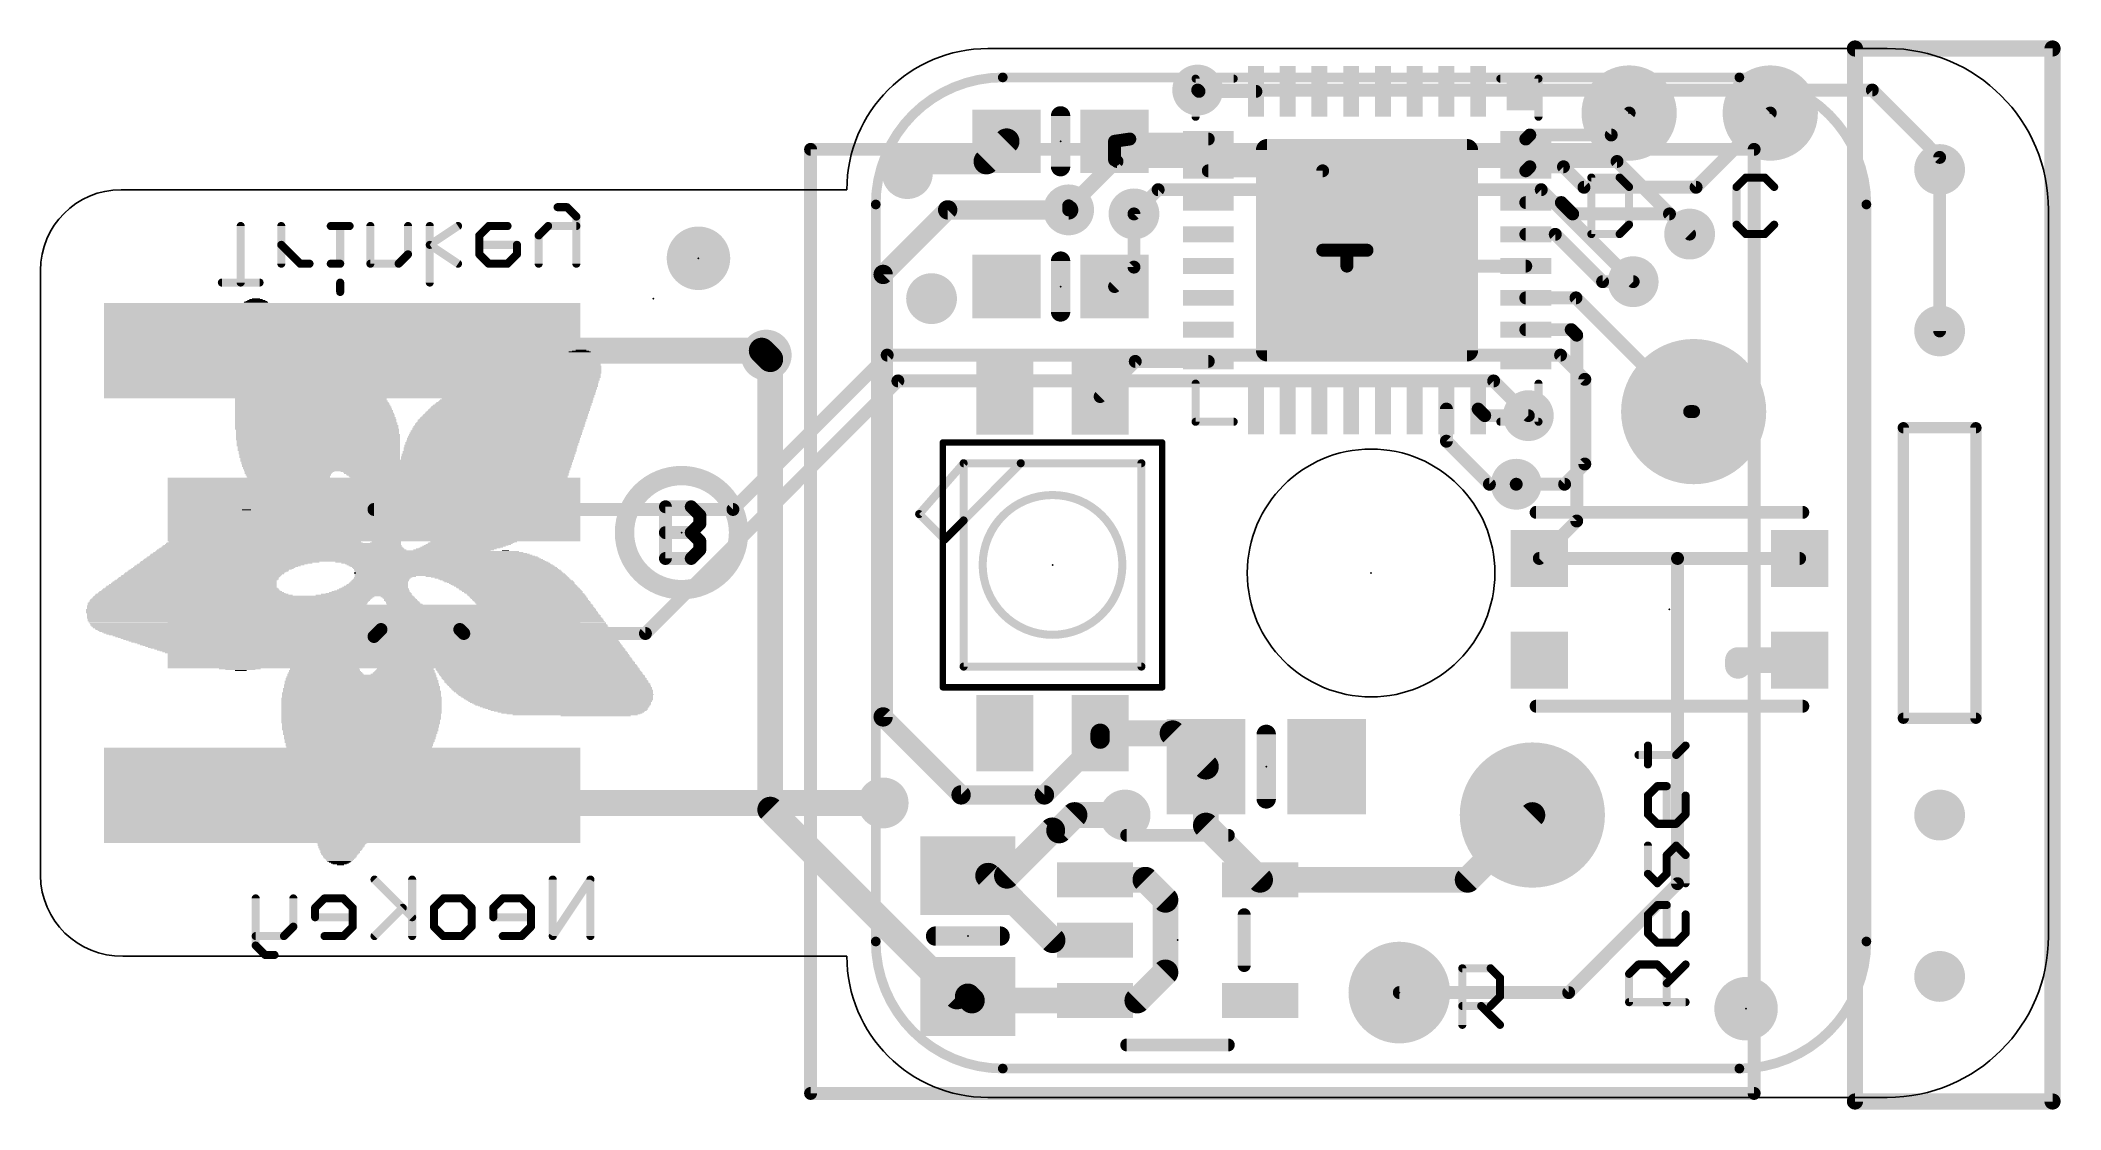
# Model space of a CAD drawing. Extents: x 0 to 31.8, y -8.4 to 8.4.
import ezdxf

# ---------------------------------------------------------------- set-up
doc = ezdxf.new("R2010")
doc.units = 0
for name, color, linetype in [('1', 12, 'CONTINUOUS'), ('16', 5, 'CONTINUOUS'), ('17', 110, 'CONTINUOUS'), ('18', 3, 'CONTINUOUS'), ('20', 53, 'CONTINUOUS'), ('21', 40, 'CONTINUOUS'), ('22', 6, 'CONTINUOUS'), ('23', 53, 'CONTINUOUS'), ('24', 53, 'CONTINUOUS'), ('46', 140, 'CONTINUOUS')]:
    doc.layers.add(name, color=color, linetype=linetype)

# ---------------------------------------------------------------- blocks, each defined once
blk = doc.blocks.new('RECT')
blk.add_solid([(-0.5, -0.5), (0.5, -0.5), (-0.5, 0.5), (0.5, 0.5)])
blk = doc.blocks.new('PIE')
at = {"const_width": 0.5}
blk.add_lwpolyline([(0, -0.25, 1), (0, 0.25, 1), (0, -0.25)], format="xyb", dxfattribs=at)
blk = doc.blocks.new('RECT560000X560000R10')
at = {"const_width": 0.175}
blk.add_lwpolyline([(1.6625, -1.575), (1.6625, 1.575, 0.4142), (1.575, 1.6625), (-1.575, 1.6625, 0.4142), (-1.6625, 1.575), (-1.6625, -1.575, 0.4142), (-1.575, -1.6625), (1.575, -1.6625, 0.4142)], format="xyb", close=True, dxfattribs=at)
blk.add_solid([(-1.6004, -1.6004), (1.6004, -1.6004), (-1.6004, 1.6004), (1.6004, 1.6004)])
blk = doc.blocks.new('ROUNDP')
at = {"const_width": 0.5}
blk.add_lwpolyline([(0, -0.25, 1), (0, 0.25, 1), (0, -0.25)], format="xyb", dxfattribs=at)
blk = doc.blocks.new('ROUNDV')
at = {"const_width": 0.5}
blk.add_lwpolyline([(0, -0.25, 1), (0, 0.25, 1), (0, -0.25)], format="xyb", dxfattribs=at)

msp = doc.modelspace()

# ---------------------------------------------------------------- linework, layer by layer
at = {"layer": '1'}
for points, const_width in [([(31.6865, 8.255), (28.575, 8.255)], 0.254), ([(28.575, 8.255), (28.575, -8.3185)], 0.254), ([(31.6865, -8.3185), (31.6865, 8.255)], 0.254), ([(18.2455, 7.58), (18.2245, 7.601)], 0.2032), ([(19.1415, 7.58), (18.2455, 7.58)], 0.2032), ([(24.737, 6.8935), (25.019, 7.239)], 0.2032), ([(26.0732, 6.0707), (27.2415, 7.239)], 0.2032), ([(26.9875, 6.6675), (12.1285, 6.6675)], 0.2032), ([(12.1285, 6.6675), (12.1285, -8.1915)], 0.2032), ([(15.2155, 6.7945), (14.898, 6.477)], 0.4064), ([(17.156, 6.83), (16.9155, 6.7945)], 0.2032), ([(16.9155, 6.7945), (16.9155, 6.5015)], 0.2032), ([(18.3915, 6.83), (17.156, 6.83)], 0.2032), ([(23.3915, 6.83), (23.455, 6.8935)], 0.2032), ([(24.737, 6.8935), (23.455, 6.8935)], 0.2032), ([(26.9875, -8.1915), (26.9875, 6.6675)], 0.2032), ([(14.898, 6.477), (13.7795, 6.477)], 0.4064), ([(16.9155, 6.5015), (16.1925, 5.7785)], 0.2032), ([(18.3915, 6.33), (20.193, 6.33)], 0.2032), ([(20.193, 6.33), (20.193, 5.08)], 0.2032), ([(23.3915, 6.33), (23.455, 6.3935)], 0.2032), ([(23.9846, 6.3935), (23.455, 6.3935)], 0.2032), ([(23.9846, 6.3935), (24.3074, 6.0707)], 0.2032), ([(24.3074, 6.0707), (26.0732, 6.0707)], 0.2032), ([(14.2875, 5.715), (13.2715, 4.699)], 0.3048), ([(16.1925, 5.715), (14.2875, 5.715)], 0.3048), ([(16.1925, 5.7785), (16.1925, 5.715)], 0.2032), ([(17.2212, 4.8142), (17.2212, 5.6515)], 0.2032), ([(23.3915, 5.83), (23.9515, 5.83)], 0.2032), ([(24.13, 5.6515), (23.9515, 5.83)], 0.2032), ([(25.654, 5.6515), (24.13, 5.6515)], 0.2032), ([(25.654, 5.6515), (25.9715, 5.334)], 0.2032), ([(23.3915, 5.33), (23.8555, 5.33)], 0.2032), ([(24.6008, 4.5847), (23.8555, 5.33)], 0.2032), ([(20.193, 5.08), (20.574, 5.08)], 0.2032), ([(20.574, 5.08), (20.8915, 5.08)], 0.2032), ([(20.574, 4.83), (20.574, 5.08)], 0.2032), ([(13.2715, 4.699), (13.2715, -2.2654)], 0.3048), ([(16.9155, 4.5085), (17.2212, 4.8142)], 0.2032), ([(23.3915, 4.83), (20.574, 4.83)], 0.2032), ([(24.6008, 4.5847), (25.0825, 4.5847)], 0.2032), ([(23.3915, 4.33), (24.1815, 4.33)], 0.2032), ([(24.1815, 4.33), (25.9715, 2.54)], 0.2032), ([(23.3915, 3.83), (24.1068, 3.83)], 0.2032), ([(24.1068, 3.83), (24.1935, 3.7433)], 0.2032), ([(24.1935, 3.7433), (24.1935, 0.818)], 0.2032), ([(11.43, 3.429), (11.4935, 3.3655)], 0.4064), ([(11.4935, 3.3655), (11.4935, -3.7252)], 0.4064), ([(17.2415, 3.33), (16.6885, 2.777)], 0.2032), ([(18.3915, 3.33), (17.2415, 3.33)], 0.2032), ([(22.1415, 2.58), (22.1415, 2.0741)], 0.2032), ([(22.6415, 2.58), (22.745, 2.4765)], 0.2032), ([(22.745, 2.4765), (23.4315, 2.4765)], 0.2032), ([(25.9715, 2.54), (26.035, 2.54)], 0.2032), ([(22.1415, 2.0741), (22.8188, 1.3968)], 0.2032), ([(22.8188, 1.3968), (23.2408, 1.3968)], 0.2032), ([(24.1935, 0.818), (23.604, 0.2285)], 0.2032), ([(23.604, 0.2285), (25.781, 0.2285)], 0.2032), ([(25.781, 0.2285), (27.704, 0.2285)], 0.2032), ([(25.781, -4.8895), (25.781, 0.2285)], 0.2032), ([(27.704, -1.3715), (26.7335, -1.3715)], 0.4064), ([(26.7335, -1.3715), (26.7335, -1.4605)], 0.4064), ([(13.2715, -2.2654), (14.4986, -3.4925)], 0.3048), ([(15.8115, -3.4925), (16.6885, -2.6155)], 0.3048), ([(17.829, -2.523), (16.6885, -2.523)], 0.4064), ([(16.6885, -2.6155), (16.6885, -2.523)], 0.3048), ([(18.354, -3.048), (17.829, -2.523)], 0.4064), ([(18.354, -3.9754), (18.354, -3.048)], 0.4064), ([(14.4986, -3.4925), (15.8115, -3.4925)], 0.3048), ([(14.4333, -6.665), (11.4935, -3.7252)], 0.4064), ([(16.043, -4.0513), (16.2843, -3.81)], 0.4064), ([(16.2843, -3.81), (17.0815, -3.81)], 0.4064), ([(19.2071, -4.8285), (18.354, -3.9754)], 0.4064), ([(22.4765, -4.8285), (23.495, -3.81)], 0.4064), ([(15.2207, -4.765), (15.9344, -4.0513)], 0.4064), ([(15.9344, -4.0513), (16.043, -4.0513)], 0.4064), ([(14.925, -4.765), (14.605, -4.765)], 0.4064), ([(14.605, -4.765), (15.2207, -4.765)], 0.4064), ([(15.9385, -5.7785), (14.925, -4.765)], 0.4064), ([(16.6069, -4.8285), (17.4015, -4.8285)], 0.4064), ([(17.4015, -4.8285), (17.7165, -5.1435)], 0.4064), ([(19.2071, -4.8285), (22.4765, -4.8285)], 0.4064), ([(17.7165, -5.1435), (17.7165, -6.2865)], 0.4064), ([(24.0665, -6.604), (25.781, -4.8895)], 0.2032), ([(16.6069, -5.7785), (15.9385, -5.7785)], 0.4064), ([(17.7165, -6.2865), (17.2745, -6.7285)], 0.4064), ([(14.4333, -6.665), (14.605, -6.665)], 0.4064), ([(14.605, -6.665), (14.6685, -6.7285)], 0.4064), ([(14.6685, -6.7285), (16.6069, -6.7285)], 0.4064), ([(17.2745, -6.7285), (16.6069, -6.7285)], 0.4064), ([(21.3995, -6.604), (24.0665, -6.604)], 0.2032), ([(12.1285, -8.1915), (26.9875, -8.1915)], 0.2032), ([(28.575, -8.3185), (31.6865, -8.3185)], 0.254)]:
    msp.add_lwpolyline(points, dxfattribs=dict(at, const_width=const_width))
for points, const_width in [([(28.575, 8.3185, 1), (28.575, 8.1915)], 0.127), ([(28.6385, 8.255, 1), (28.5115, 8.255)], 0.127), ([(31.75, 8.255, 1), (31.623, 8.255)], 0.127), ([(31.6865, 8.1915, 1), (31.6865, 8.3185)], 0.127), ([(18.2604, 7.6369, 1), (18.1886, 7.565)], 0.1016), ([(18.2455, 7.6308, 1), (18.2455, 7.5292)], 0.1016), ([(18.2095, 7.5441, 1), (18.2814, 7.6159)], 0.1016), ([(19.1415, 7.5292, 1), (19.1415, 7.6308)], 0.1016), ([(25.0584, 7.2069, 1), (24.9796, 7.2711)], 0.1016), ([(27.2774, 7.2031, 1), (27.2056, 7.2749)], 0.1016), ([(12.1285, 6.7183, 1), (12.1285, 6.6167)], 0.1016), ([(12.1793, 6.6675, 1), (12.0777, 6.6675)], 0.1016), ([(15.2873, 6.7227, 1), (15.1437, 6.8663)], 0.2032), ([(16.9663, 6.7945, 1), (16.8647, 6.7945)], 0.1016), ([(16.9081, 6.8448, 1), (16.9229, 6.7442)], 0.1016), ([(17.156, 6.8808, 1), (17.156, 6.7792)], 0.1016), ([(17.1634, 6.7797, 1), (17.1486, 6.8803)], 0.1016), ([(18.3915, 6.7792, 1), (18.3915, 6.8808)], 0.1016), ([(23.3556, 6.8659, 1), (23.4274, 6.7941)], 0.1016), ([(23.455, 6.9443, 1), (23.455, 6.8427)], 0.1016), ([(23.4909, 6.8576, 1), (23.4191, 6.9294)], 0.1016), ([(24.6976, 6.9256, 1), (24.7764, 6.8614)], 0.1016), ([(24.737, 6.8427, 1), (24.737, 6.9443)], 0.1016), ([(27.0383, 6.6675, 1), (26.9367, 6.6675)], 0.1016), ([(26.9875, 6.6167, 1), (26.9875, 6.7183)], 0.1016), ([(13.7795, 6.5786, 1), (13.7795, 6.3754)], 0.2032), ([(14.8262, 6.5488, 1), (14.9698, 6.4052)], 0.2032), ([(14.898, 6.3754, 1), (14.898, 6.5786)], 0.2032), ([(16.8647, 6.5015, 1), (16.9663, 6.5015)], 0.1016), ([(16.9514, 6.4656, 1), (16.8796, 6.5374)], 0.1016), ([(18.3915, 6.3808, 1), (18.3915, 6.2792)], 0.1016), ([(20.2438, 6.33, 1), (20.1422, 6.33)], 0.1016), ([(20.193, 6.2792, 1), (20.193, 6.3808)], 0.1016), ([(23.3556, 6.3659, 1), (23.4274, 6.2941)], 0.1016), ([(23.455, 6.4443, 1), (23.455, 6.3427)], 0.1016), ([(23.4909, 6.3576, 1), (23.4191, 6.4294)], 0.1016), ([(24.0205, 6.4294, 1), (23.9487, 6.3576)], 0.1016), ([(23.9846, 6.3427, 1), (23.9846, 6.4443)], 0.1016), ([(24.3074, 6.1215, 1), (24.3074, 6.0199)], 0.1016), ([(24.2715, 6.0348, 1), (24.3433, 6.1066)], 0.1016), ([(26.0373, 6.1066, 1), (26.1091, 6.0348)], 0.1016), ([(26.0732, 6.0199, 1), (26.0732, 6.1215)], 0.1016), ([(14.2875, 5.7912, 1), (14.2875, 5.6388)], 0.1524), ([(14.3414, 5.6611, 1), (14.2336, 5.7689)], 0.1524), ([(16.2433, 5.7785, 1), (16.1417, 5.7785)], 0.1016), ([(16.1566, 5.8144, 1), (16.2284, 5.7426)], 0.1016), ([(16.1417, 5.715, 1), (16.2433, 5.715)], 0.1016), ([(16.1925, 5.6388, 1), (16.1925, 5.7912)], 0.1524), ([(17.272, 5.6515, 1), (17.1704, 5.6515)], 0.1016), ([(23.3915, 5.8808, 1), (23.3915, 5.7792)], 0.1016), ([(23.9874, 5.8659, 1), (23.9156, 5.7941)], 0.1016), ([(23.9515, 5.7792, 1), (23.9515, 5.8808)], 0.1016), ([(24.13, 5.7023, 1), (24.13, 5.6007)], 0.1016), ([(24.0941, 5.6156, 1), (24.1659, 5.6874)], 0.1016), ([(25.6899, 5.6874, 1), (25.6181, 5.6156)], 0.1016), ([(25.654, 5.6007, 1), (25.654, 5.7023)], 0.1016), ([(23.3915, 5.3808, 1), (23.3915, 5.2792)], 0.1016), ([(23.8914, 5.3659, 1), (23.8196, 5.2941)], 0.1016), ([(23.8555, 5.2792, 1), (23.8555, 5.3808)], 0.1016), ([(25.9356, 5.2981, 1), (26.0074, 5.3699)], 0.1016), ([(20.193, 5.1308, 1), (20.193, 5.0292)], 0.1016), ([(20.1422, 5.08, 1), (20.2438, 5.08)], 0.1016), ([(20.574, 5.1308, 1), (20.574, 5.0292)], 0.1016), ([(20.6248, 5.08, 1), (20.5232, 5.08)], 0.1016), ([(20.574, 5.0292, 1), (20.574, 5.1308)], 0.1016), ([(20.8915, 5.0292, 1), (20.8915, 5.1308)], 0.1016), ([(13.3477, 4.699, 1), (13.1953, 4.699)], 0.1524), ([(13.2176, 4.7529, 1), (13.3254, 4.6451)], 0.1524), ([(17.1704, 4.8142, 1), (17.272, 4.8142)], 0.1016), ([(17.2571, 4.7783, 1), (17.1853, 4.8501)], 0.1016), ([(20.574, 4.8808, 1), (20.574, 4.7792)], 0.1016), ([(20.5232, 4.83, 1), (20.6248, 4.83)], 0.1016), ([(23.3915, 4.7792, 1), (23.3915, 4.8808)], 0.1016), ([(16.8796, 4.5444, 1), (16.9514, 4.4726)], 0.1016), ([(24.6008, 4.6355, 1), (24.6008, 4.5339)], 0.1016), ([(24.5649, 4.5488, 1), (24.6367, 4.6206)], 0.1016), ([(25.0825, 4.5339, 1), (25.0825, 4.6355)], 0.1016), ([(23.3915, 4.3808, 1), (23.3915, 4.2792)], 0.1016), ([(24.2174, 4.3659, 1), (24.1456, 4.2941)], 0.1016), ([(24.1815, 4.2792, 1), (24.1815, 4.3808)], 0.1016), ([(23.3915, 3.8808, 1), (23.3915, 3.7792)], 0.1016), ([(24.1427, 3.8659, 1), (24.0708, 3.7941)], 0.1016), ([(24.1068, 3.7792, 1), (24.1068, 3.8808)], 0.1016), ([(24.2443, 3.7433, 1), (24.1427, 3.7433)], 0.1016), ([(24.1576, 3.7073, 1), (24.2294, 3.7792)], 0.1016), ([(11.5018, 3.5008, 1), (11.3582, 3.3572)], 0.2032), ([(11.5951, 3.3655, 1), (11.3919, 3.3655)], 0.2032), ([(11.4217, 3.2937, 1), (11.5653, 3.4373)], 0.2032), ([(17.2415, 3.3808, 1), (17.2415, 3.2792)], 0.1016), ([(17.2774, 3.2941, 1), (17.2056, 3.3659)], 0.1016), ([(18.3915, 3.2792, 1), (18.3915, 3.3808)], 0.1016), ([(16.6526, 2.8129, 1), (16.7244, 2.7411)], 0.1016), ([(22.1923, 2.58, 1), (22.0907, 2.58)], 0.1016), ([(22.6774, 2.6159, 1), (22.6056, 2.5441)], 0.1016), ([(22.745, 2.5273, 1), (22.745, 2.4257)], 0.1016), ([(22.7091, 2.4406, 1), (22.7809, 2.5124)], 0.1016), ([(23.4315, 2.4257, 1), (23.4315, 2.5273)], 0.1016), ([(25.9715, 2.5908, 1), (25.9715, 2.4892)], 0.1016), ([(25.9356, 2.5041, 1), (26.0074, 2.5759)], 0.1016), ([(26.035, 2.4892, 1), (26.035, 2.5908)], 0.1016), ([(22.1774, 2.11, 1), (22.1056, 2.0382)], 0.1016), ([(22.0907, 2.0741, 1), (22.1923, 2.0741)], 0.1016), ([(22.8188, 1.4476, 1), (22.8188, 1.346)], 0.1016), ([(22.7828, 1.3609, 1), (22.8547, 1.4328)], 0.1016), ([(23.2408, 1.346, 1), (23.2408, 1.4476)], 0.1016), ([(24.1427, 0.818, 1), (24.2443, 0.818)], 0.1016), ([(24.2294, 0.7821, 1), (24.1576, 0.8539)], 0.1016), ([(23.604, 0.2793, 1), (23.604, 0.1777)], 0.1016), ([(25.781, 0.2793, 1), (25.781, 0.1777)], 0.1016), ([(25.8318, 0.2285, 1), (25.7302, 0.2285)], 0.1016), ([(25.781, 0.1777, 1), (25.781, 0.2793)], 0.1016), ([(27.704, 0.1777, 1), (27.704, 0.2793)], 0.1016), ([(23.5681, 0.2644, 1), (23.6399, 0.1926)], 0.1016), ([(26.7335, -1.2699, 1), (26.7335, -1.4731)], 0.2032), ([(26.8351, -1.3715, 1), (26.6319, -1.3715)], 0.2032), ([(27.704, -1.4731, 1), (27.704, -1.2699)], 0.2032), ([(26.6319, -1.4605, 1), (26.8351, -1.4605)], 0.2032), ([(13.3254, -2.2115, 1), (13.2176, -2.3193)], 0.1524), ([(13.1953, -2.2654, 1), (13.3477, -2.2654)], 0.1524), ([(16.6885, -2.4214, 1), (16.6885, -2.6246)], 0.2032), ([(16.7647, -2.523, 1), (16.6123, -2.523)], 0.1524), ([(16.6123, -2.6155, 1), (16.7647, -2.6155)], 0.1524), ([(16.7424, -2.6694, 1), (16.6346, -2.5616)], 0.1524), ([(17.9008, -2.4512, 1), (17.7572, -2.5948)], 0.2032), ([(17.829, -2.6246, 1), (17.829, -2.4214)], 0.2032), ([(18.4556, -3.048, 1), (18.2524, -3.048)], 0.2032), ([(18.2822, -3.1198, 1), (18.4258, -2.9762)], 0.2032), ([(14.4986, -3.4163, 1), (14.4986, -3.5687)], 0.1524), ([(14.4447, -3.5464, 1), (14.5525, -3.4386)], 0.1524), ([(15.7576, -3.4386, 1), (15.8654, -3.5464)], 0.1524), ([(15.8115, -3.5687, 1), (15.8115, -3.4163)], 0.1524), ([(11.5653, -3.6534, 1), (11.4217, -3.7971)], 0.2032), ([(11.3919, -3.7252, 1), (11.5951, -3.7252)], 0.2032), ([(16.2843, -3.7084, 1), (16.2843, -3.9116)], 0.2032), ([(16.3561, -3.8818, 1), (16.2124, -3.7382)], 0.2032), ([(17.0815, -3.9116, 1), (17.0815, -3.7084)], 0.2032), ([(18.4258, -3.9036, 1), (18.2822, -4.0472)], 0.2032), ([(23.5668, -3.8818, 1), (23.4232, -3.7382)], 0.2032), ([(15.9344, -3.9497, 1), (15.9344, -4.1529)], 0.2032), ([(16.0062, -4.1231, 1), (15.8625, -3.9795)], 0.2032), ([(15.9711, -3.9795, 1), (16.1148, -4.1231)], 0.2032), ([(16.043, -4.1529, 1), (16.043, -3.9497)], 0.2032), ([(18.2524, -3.9754, 1), (18.4556, -3.9754)], 0.2032), ([(14.605, -4.6634, 1), (14.605, -4.8666)], 0.2032), ([(14.605, -4.6634, 1), (14.605, -4.8666)], 0.2032), ([(14.9968, -4.6932, 1), (14.8532, -4.8368)], 0.2032), ([(14.925, -4.8666, 1), (14.925, -4.6634)], 0.2032), ([(15.1488, -4.6932, 1), (15.2925, -4.8368)], 0.2032), ([(15.2207, -4.8666, 1), (15.2207, -4.6634)], 0.2032), ([(16.6069, -4.7269, 1), (16.6069, -4.9301)], 0.2032), ([(17.4733, -4.7567, 1), (17.3297, -4.9003)], 0.2032), ([(17.4015, -4.9301, 1), (17.4015, -4.7269)], 0.2032), ([(19.2071, -4.7269, 1), (19.2071, -4.9301)], 0.2032), ([(19.1353, -4.9003, 1), (19.2789, -4.7567)], 0.2032), ([(22.4047, -4.7567, 1), (22.5483, -4.9003)], 0.2032), ([(22.4765, -4.9301, 1), (22.4765, -4.7269)], 0.2032), ([(17.8181, -5.1435, 1), (17.6149, -5.1435)], 0.2032), ([(17.6447, -5.2153, 1), (17.7883, -5.0717)], 0.2032), ([(25.7302, -4.8895, 1), (25.8318, -4.8895)], 0.1016), ([(25.8169, -4.9254, 1), (25.7451, -4.8536)], 0.1016), ([(15.9385, -5.6769, 1), (15.9385, -5.8801)], 0.2032), ([(15.8667, -5.8503, 1), (16.0103, -5.7067)], 0.2032), ([(16.6069, -5.8801, 1), (16.6069, -5.6769)], 0.2032), ([(17.6149, -6.2865, 1), (17.8181, -6.2865)], 0.2032), ([(17.7883, -6.3583, 1), (17.6447, -6.2147)], 0.2032), ([(14.4333, -6.5634, 1), (14.4333, -6.7666)], 0.2032), ([(14.3614, -6.7368, 1), (14.5051, -6.5932)], 0.2032), ([(14.6768, -6.5932, 1), (14.5332, -6.7368)], 0.2032), ([(14.6685, -6.6269, 1), (14.6685, -6.8301)], 0.2032), ([(14.5967, -6.8003, 1), (14.7403, -6.6567)], 0.2032), ([(14.605, -6.7666, 1), (14.605, -6.5634)], 0.2032), ([(16.6069, -6.6269, 1), (16.6069, -6.8301)], 0.2032), ([(16.6069, -6.8301, 1), (16.6069, -6.6269)], 0.2032), ([(17.2027, -6.6567, 1), (17.3463, -6.8003)], 0.2032), ([(17.2745, -6.8301, 1), (17.2745, -6.6269)], 0.2032), ([(21.3995, -6.5532, 1), (21.3995, -6.6548)], 0.1016), ([(24.0306, -6.5681, 1), (24.1024, -6.6399)], 0.1016), ([(24.0665, -6.6548, 1), (24.0665, -6.5532)], 0.1016), ([(12.1285, -8.1407, 1), (12.1285, -8.2423)], 0.1016), ([(12.0777, -8.1915, 1), (12.1793, -8.1915)], 0.1016), ([(26.9367, -8.1915, 1), (27.0383, -8.1915)], 0.1016), ([(26.9875, -8.2423, 1), (26.9875, -8.1407)], 0.1016), ([(28.575, -8.255, 1), (28.575, -8.382)], 0.127), ([(28.5115, -8.3185, 1), (28.6385, -8.3185)], 0.127), ([(31.623, -8.3185, 1), (31.75, -8.3185)], 0.127), ([(31.6865, -8.382, 1), (31.6865, -8.255)], 0.127)]:
    msp.add_lwpolyline(points, format="xyb", dxfattribs=dict(at, const_width=const_width))
at = {"layer": '16'}
for points, const_width in [([(31.6865, 8.255), (28.575, 8.255)], 0.254), ([(28.575, 8.255), (28.575, -8.3185)], 0.254), ([(31.6865, -8.3185), (31.6865, 8.255)], 0.254), ([(18.2245, 7.601), (28.8481, 7.601)], 0.2032), ([(28.8481, 7.601), (29.9085, 6.5405)], 0.2032), ([(26.9875, 6.6675), (12.1285, 6.6675)], 0.2032), ([(12.1285, 6.6675), (12.1285, -8.1915)], 0.2032), ([(26.9875, -8.1915), (26.9875, 6.6675)], 0.2032), ([(16.1925, 5.715), (16.9545, 6.477)], 0.2032), ([(24.8285, 6.477), (16.9545, 6.477)], 0.2032), ([(25.9715, 5.334), (24.8285, 6.477)], 0.2032), ([(29.9085, 6.5405), (29.9085, 3.81)], 0.2032), ([(17.2212, 5.6515), (17.6022, 6.0325)], 0.2032), ([(23.6347, 6.0325), (17.6022, 6.0325)], 0.2032), ([(23.6347, 6.0325), (25.0825, 4.5847)], 0.2032), ([(4.753, 3.5), (11.359, 3.5)], 0.4064), ([(10.906, 1), (13.335, 3.429)], 0.2032), ([(11.359, 3.5), (11.43, 3.429)], 0.4064), ([(13.335, 3.429), (23.9395, 3.429)], 0.2032), ([(23.9395, 3.429), (24.3205, 3.048)], 0.2032), ([(13.5033, 3.0226), (9.5282, -0.9525)], 0.2032), ([(22.8854, 3.0226), (13.5033, 3.0226)], 0.2032), ([(23.4315, 2.4765), (22.8854, 3.0226)], 0.2032), ([(24.3205, 3.048), (24.3205, 1.7145)], 0.2032), ([(24.3205, 1.7145), (24.0028, 1.3968)], 0.2032), ([(24.0028, 1.3968), (23.2408, 1.3968)], 0.2032), ([(5.253, 1), (10.906, 1)], 0.2032), ([(5.364, -0.889), (5.253, -1)], 0.2032), ([(6.604, -0.889), (5.364, -0.889)], 0.2032), ([(6.6675, -0.9525), (6.604, -0.889)], 0.2032), ([(9.5282, -0.9525), (6.6675, -0.9525)], 0.2032), ([(4.753, -3.5), (4.753, -3.6195)], 0.4064), ([(4.753, -3.6195), (13.2715, -3.6195)], 0.4064), ([(12.1285, -8.1915), (26.9875, -8.1915)], 0.2032), ([(28.575, -8.3185), (31.6865, -8.3185)], 0.254)]:
    msp.add_lwpolyline(points, dxfattribs=dict(at, const_width=const_width))
for points, const_width in [([(28.575, 8.3185, 1), (28.575, 8.1915)], 0.127), ([(28.6385, 8.255, 1), (28.5115, 8.255)], 0.127), ([(31.75, 8.255, 1), (31.623, 8.255)], 0.127), ([(31.6865, 8.1915, 1), (31.6865, 8.3185)], 0.127), ([(18.2245, 7.6517, 1), (18.2245, 7.5502)], 0.1016), ([(28.884, 7.6369, 1), (28.8121, 7.565)], 0.1016), ([(28.8481, 7.5502, 1), (28.8481, 7.6517)], 0.1016), ([(12.1285, 6.7183, 1), (12.1285, 6.6167)], 0.1016), ([(12.1793, 6.6675, 1), (12.0777, 6.6675)], 0.1016), ([(27.0383, 6.6675, 1), (26.9367, 6.6675)], 0.1016), ([(26.9875, 6.6167, 1), (26.9875, 6.7183)], 0.1016), ([(16.9545, 6.5278, 1), (16.9545, 6.4262)], 0.1016), ([(16.9904, 6.4411, 1), (16.9186, 6.5129)], 0.1016), ([(24.8644, 6.5129, 1), (24.7926, 6.4411)], 0.1016), ([(24.8285, 6.4262, 1), (24.8285, 6.5278)], 0.1016), ([(29.9593, 6.5405, 1), (29.8577, 6.5405)], 0.1016), ([(29.8726, 6.5046, 1), (29.9444, 6.5764)], 0.1016), ([(17.6022, 6.0833, 1), (17.6022, 5.9817)], 0.1016), ([(17.6381, 5.9966, 1), (17.5663, 6.0684)], 0.1016), ([(23.6706, 6.0684, 1), (23.5988, 5.9966)], 0.1016), ([(23.6347, 5.9817, 1), (23.6347, 6.0833)], 0.1016), ([(16.1566, 5.7509, 1), (16.2284, 5.6791)], 0.1016), ([(17.1853, 5.6874, 1), (17.2571, 5.6156)], 0.1016), ([(25.9356, 5.2981, 1), (26.0074, 5.3699)], 0.1016), ([(25.0466, 4.5488, 1), (25.1184, 4.6206)], 0.1016), ([(29.8577, 3.81, 1), (29.9593, 3.81)], 0.1016), ([(4.753, 3.6016, 1), (4.753, 3.3984)], 0.2032), ([(11.4308, 3.5718, 1), (11.2872, 3.4282)], 0.2032), ([(11.3582, 3.3572, 1), (11.5018, 3.5008)], 0.2032), ([(11.359, 3.3984, 1), (11.359, 3.6016)], 0.2032), ([(13.335, 3.4798, 1), (13.335, 3.3782)], 0.1016), ([(13.3709, 3.3931, 1), (13.2991, 3.4649)], 0.1016), ([(23.9754, 3.4649, 1), (23.9036, 3.3931)], 0.1016), ([(23.9395, 3.3782, 1), (23.9395, 3.4798)], 0.1016), ([(13.5033, 3.0734, 1), (13.5033, 2.9718)], 0.1016), ([(13.5393, 2.9867, 1), (13.4674, 3.0585)], 0.1016), ([(22.9213, 3.0585, 1), (22.8495, 2.9867)], 0.1016), ([(22.8854, 2.9718, 1), (22.8854, 3.0734)], 0.1016), ([(24.3713, 3.048, 1), (24.2697, 3.048)], 0.1016), ([(24.2846, 3.0121, 1), (24.3564, 3.0839)], 0.1016), ([(23.3956, 2.4406, 1), (23.4674, 2.5124)], 0.1016), ([(24.2697, 1.7145, 1), (24.3713, 1.7145)], 0.1016), ([(24.3564, 1.6786, 1), (24.2846, 1.7504)], 0.1016), ([(23.2408, 1.4476, 1), (23.2408, 1.346)], 0.1016), ([(23.9669, 1.4328, 1), (24.0388, 1.3609)], 0.1016), ([(24.0028, 1.346, 1), (24.0028, 1.4476)], 0.1016), ([(5.253, 1.0508, 1), (5.253, 0.9492)], 0.1016), ([(10.8701, 1.0359, 1), (10.9419, 0.9641)], 0.1016), ([(10.906, 0.9492, 1), (10.906, 1.0508)], 0.1016), ([(5.2171, -0.9641, 1), (5.2889, -1.0359)], 0.1016), ([(5.364, -0.8382, 1), (5.364, -0.9398)], 0.1016), ([(5.3999, -0.9249, 1), (5.3281, -0.8531)], 0.1016), ([(6.6399, -0.8531, 1), (6.5681, -0.9249)], 0.1016), ([(6.604, -0.9398, 1), (6.604, -0.8382)], 0.1016), ([(6.6675, -0.9017, 1), (6.6675, -1.0033)], 0.1016), ([(6.6316, -0.9884, 1), (6.7034, -0.9166)], 0.1016), ([(9.4923, -0.9166, 1), (9.5642, -0.9884)], 0.1016), ([(9.5282, -1.0033, 1), (9.5282, -0.9017)], 0.1016), ([(4.8546, -3.5, 1), (4.6514, -3.5)], 0.2032), ([(4.753, -3.5179, 1), (4.753, -3.7211)], 0.2032), ([(13.2715, -3.7211, 1), (13.2715, -3.5179)], 0.2032), ([(4.6514, -3.6195, 1), (4.8546, -3.6195)], 0.2032), ([(12.1285, -8.1407, 1), (12.1285, -8.2423)], 0.1016), ([(12.0777, -8.1915, 1), (12.1793, -8.1915)], 0.1016), ([(26.9367, -8.1915, 1), (27.0383, -8.1915)], 0.1016), ([(26.9875, -8.2423, 1), (26.9875, -8.1407)], 0.1016), ([(28.575, -8.255, 1), (28.575, -8.382)], 0.127), ([(28.5115, -8.3185, 1), (28.6385, -8.3185)], 0.127), ([(31.623, -8.3185, 1), (31.75, -8.3185)], 0.127), ([(31.6865, -8.382, 1), (31.6865, -8.255)], 0.127)]:
    msp.add_lwpolyline(points, format="xyb", dxfattribs=dict(at, const_width=const_width))
at = {"layer": '20'}
for p, q in [((29.083, 8.255), (14.9225, 8.255)), ((12.7, 6.0325), (1.27, 6.0325)), ((31.623, -4.445), (31.623, 5.715)), ((0, 4.7625), (0, -4.7625)), ((31.623, -5.715), (31.623, -4.064)), ((1.3, -6.0325), (12.7, -6.0325)), ((14.9225, -8.255), (29.083, -8.255))]:
    msp.add_line(p, q, dxfattribs=at)
msp.add_circle((20.955, 0), 1.95, dxfattribs=at)
for centre, radius, start, end in [((14.9225, 6.0325), 2.2225, 90, 180), ((29.083, 5.715), 2.54, 0, 90), ((1.27, 4.7625), 1.27, 90, 180), ((1.285, -4.7475), 1.2851, 180.6688, 270.6688), ((29.083, -5.715), 2.54, 270, 0), ((14.9225, -6.0325), 2.2225, 180, 270)]:
    msp.add_arc(centre, radius, start, end, dxfattribs=at)
at = {"layer": '21'}
for points, const_width in [([(18.7915, 7.78), (18.1915, 7.78)], 0.127), ([(18.1915, 7.78), (18.1915, 7.18)], 0.127), ([(23.5915, 7.78), (22.9915, 7.78)], 0.127), ([(23.5915, 7.18), (23.5915, 7.78)], 0.127), ([(16.0655, 6.3945), (16.0655, 7.1945)], 0.3048), ([(24.4242, 6.2238), (24.4242, 5.334)], 0.127), ([(24.8691, 6.2238), (24.4242, 6.2238)], 0.127), ([(25.0174, 6.0755), (24.8691, 6.2238)], 0.127), ([(25.0174, 5.4823), (25.0174, 6.0755)], 0.127), ([(26.8585, 6.2238), (26.7102, 6.0755)], 0.127), ([(26.7102, 6.0755), (26.7102, 5.4823)], 0.127), ([(27.1551, 6.2238), (26.8585, 6.2238)], 0.127), ([(27.3034, 6.0755), (27.1551, 6.2238)], 0.127), ([(24.8691, 5.334), (25.0174, 5.4823)], 0.127), ([(26.7102, 5.4823), (26.8585, 5.334)], 0.127), ([(27.1551, 5.334), (27.3034, 5.4823)], 0.127), ([(24.4242, 5.334), (24.8691, 5.334)], 0.127), ([(26.8585, 5.334), (27.1551, 5.334)], 0.127), ([(16.0655, 4.1085), (16.0655, 4.9085)], 0.3048), ([(18.1915, 2.38), (18.1915, 2.98)], 0.127), ([(23.5915, 2.98), (23.5915, 2.38)], 0.127), ([(18.7915, 2.38), (18.1915, 2.38)], 0.127), ([(23.5915, 2.38), (22.9915, 2.38)], 0.127), ([(9.8425, 0.2286), (9.8425, 1.0421)], 0.2032), ([(9.8425, 1.0421), (10.2492, 1.0421)], 0.2032), ([(10.2492, 1.0421), (10.3848, 0.9065)], 0.2032), ([(10.3848, 0.9065), (10.3848, 0.7709)], 0.2032), ([(23.554, 0.9539), (27.754, 0.9539)], 0.2032), ([(9.8425, 0.6353), (10.2492, 0.6353)], 0.2032), ([(10.3848, 0.7709), (10.2492, 0.6353)], 0.2032), ([(10.2492, 0.6353), (10.3848, 0.4998)], 0.2032), ([(10.2492, 0.2286), (9.8425, 0.2286)], 0.2032), ([(10.3848, 0.3642), (10.2492, 0.2286)], 0.2032), ([(10.3848, 0.4998), (10.3848, 0.3642)], 0.2032), ([(27.754, -2.0969), (23.554, -2.0969)], 0.2032), ([(19.304, -2.54), (19.304, -3.556)], 0.3048), ([(25.1665, -2.8645), (25.7597, -2.8645)], 0.127), ([(25.3148, -3.0128), (25.3148, -2.7162)], 0.127), ([(25.7597, -2.8645), (25.908, -2.7162)], 0.127), ([(25.3148, -3.5034), (25.4631, -3.3552)], 0.127), ([(25.3148, -3.8), (25.3148, -3.5034)], 0.127), ([(25.4631, -3.3552), (25.6114, -3.3552)], 0.127), ([(25.6114, -3.3552), (25.6114, -3.9483)], 0.127), ([(25.908, -3.5034), (25.908, -3.8)], 0.127), ([(25.4631, -3.9483), (25.3148, -3.8)], 0.127), ([(25.908, -3.8), (25.7597, -3.9483)], 0.127), ([(18.707, -4.1285), (17.107, -4.1285)], 0.2032), ([(25.7597, -3.9483), (25.4631, -3.9483)], 0.127), ([(25.3148, -4.7355), (25.3148, -4.2907)], 0.127), ([(25.7597, -4.2907), (25.6114, -4.439)], 0.127), ([(25.6114, -4.439), (25.6114, -4.7355)], 0.127), ([(25.908, -4.439), (25.7597, -4.2907)], 0.127), ([(25.908, -4.8838), (25.908, -4.439)], 0.127), ([(25.4631, -4.8838), (25.3148, -4.7355)], 0.127), ([(25.6114, -4.7355), (25.4631, -4.8838)], 0.127), ([(18.957, -5.3785), (18.957, -6.1785)], 0.2032), ([(25.3148, -5.3745), (25.4631, -5.2262)], 0.127), ([(25.3148, -5.6711), (25.3148, -5.3745)], 0.127), ([(25.4631, -5.2262), (25.6114, -5.2262)], 0.127), ([(25.6114, -5.2262), (25.6114, -5.8194)], 0.127), ([(25.908, -5.3745), (25.908, -5.6711)], 0.127), ([(14.097, -5.715), (15.113, -5.715)], 0.3048), ([(25.4631, -5.8194), (25.3148, -5.6711)], 0.127), ([(25.908, -5.6711), (25.7597, -5.8194)], 0.127), ([(25.7597, -5.8194), (25.4631, -5.8194)], 0.127), ([(22.3922, -7.112), (22.3922, -6.2222)], 0.127), ([(22.3922, -6.2222), (22.8371, -6.2222)], 0.127), ([(22.8371, -6.2222), (22.9854, -6.3705)], 0.127), ([(22.9854, -6.3705), (22.9854, -6.6671)], 0.127), ([(25.0182, -6.31), (25.1665, -6.1617)], 0.127), ([(25.0182, -6.7549), (25.0182, -6.31)], 0.127), ([(25.1665, -6.1617), (25.4631, -6.1617)], 0.127), ([(25.4631, -6.1617), (25.6114, -6.31)], 0.127), ([(25.6114, -6.4583), (25.908, -6.1617)], 0.127), ([(25.6114, -6.31), (25.6114, -6.7549)], 0.127), ([(22.9854, -6.6671), (22.8371, -6.8154)], 0.127), ([(22.8371, -6.8154), (22.3922, -6.8154)], 0.127), ([(22.6888, -6.8154), (22.9854, -7.112)], 0.127), ([(25.908, -6.7549), (25.0182, -6.7549)], 0.127), ([(18.707, -7.4285), (17.107, -7.4285)], 0.2032)]:
    msp.add_lwpolyline(points, dxfattribs=dict(at, const_width=const_width))
for points, const_width in [([(18.2233, 7.78, 1), (18.1598, 7.78)], 0.0635), ([(18.1915, 7.8117, 1), (18.1915, 7.7483)], 0.0635), ([(18.7915, 7.7483, 1), (18.7915, 7.8117)], 0.0635), ([(22.9915, 7.8117, 1), (22.9915, 7.7483)], 0.0635), ([(23.6232, 7.78, 1), (23.5598, 7.78)], 0.0635), ([(23.5915, 7.7483, 1), (23.5915, 7.8117)], 0.0635), ([(16.1417, 7.1945, 1), (15.9893, 7.1945)], 0.1524), ([(18.1598, 7.18, 1), (18.2233, 7.18)], 0.0635), ([(23.5598, 7.18, 1), (23.6232, 7.18)], 0.0635), ([(15.9893, 6.3945, 1), (16.1417, 6.3945)], 0.1524), ([(24.456, 6.2238, 1), (24.3925, 6.2238)], 0.0635), ([(24.4242, 6.2555, 1), (24.4242, 6.192)], 0.0635), ([(24.8916, 6.2462, 1), (24.8467, 6.2013)], 0.0635), ([(24.8691, 6.192, 1), (24.8691, 6.2555)], 0.0635), ([(25.0492, 6.0755, 1), (24.9857, 6.0755)], 0.0635), ([(24.995, 6.053, 1), (25.0399, 6.0979)], 0.0635), ([(26.742, 6.0755, 1), (26.6785, 6.0755)], 0.0635), ([(26.6878, 6.0979, 1), (26.7327, 6.053)], 0.0635), ([(26.8585, 6.2555, 1), (26.8585, 6.192)], 0.0635), ([(26.881, 6.2013, 1), (26.8361, 6.2462)], 0.0635), ([(27.1776, 6.2462, 1), (27.1327, 6.2013)], 0.0635), ([(27.1551, 6.192, 1), (27.1551, 6.2555)], 0.0635), ([(27.281, 6.053, 1), (27.3259, 6.0979)], 0.0635), ([(24.9857, 5.4823, 1), (25.0492, 5.4823)], 0.0635), ([(25.0399, 5.4598, 1), (24.995, 5.5047)], 0.0635), ([(26.7327, 5.5047, 1), (26.6878, 5.4598)], 0.0635), ([(26.6785, 5.4823, 1), (26.742, 5.4823)], 0.0635), ([(27.3259, 5.4598, 1), (27.281, 5.5047)], 0.0635), ([(24.4242, 5.3658, 1), (24.4242, 5.3023)], 0.0635), ([(24.3925, 5.334, 1), (24.456, 5.334)], 0.0635), ([(24.8467, 5.3565, 1), (24.8916, 5.3115)], 0.0635), ([(24.8691, 5.3023, 1), (24.8691, 5.3658)], 0.0635), ([(26.8585, 5.3658, 1), (26.8585, 5.3023)], 0.0635), ([(26.8361, 5.3115, 1), (26.881, 5.3565)], 0.0635), ([(27.1327, 5.3565, 1), (27.1776, 5.3115)], 0.0635), ([(27.1551, 5.3023, 1), (27.1551, 5.3658)], 0.0635), ([(16.1417, 4.9085, 1), (15.9893, 4.9085)], 0.1524), ([(15.9893, 4.1085, 1), (16.1417, 4.1085)], 0.1524), ([(18.2233, 2.98, 1), (18.1598, 2.98)], 0.0635), ([(23.6232, 2.98, 1), (23.5598, 2.98)], 0.0635), ([(18.1915, 2.4118, 1), (18.1915, 2.3482)], 0.0635), ([(18.1598, 2.38, 1), (18.2233, 2.38)], 0.0635), ([(18.7915, 2.3482, 1), (18.7915, 2.4118)], 0.0635), ([(22.9915, 2.4118, 1), (22.9915, 2.3482)], 0.0635), ([(23.5598, 2.38, 1), (23.6232, 2.38)], 0.0635), ([(23.5915, 2.3482, 1), (23.5915, 2.4118)], 0.0635), ([(10.0965, -0.263, 1), (10.0965, 1.533, 1), (10.0965, -0.263)], 0.3048), ([(9.8933, 1.0421, 1), (9.7917, 1.0421)], 0.1016), ([(9.8425, 1.0929, 1), (9.8425, 0.9913)], 0.1016), ([(10.2852, 1.078, 1), (10.2133, 1.0062)], 0.1016), ([(10.2492, 0.9913, 1), (10.2492, 1.0929)], 0.1016), ([(10.4356, 0.9065, 1), (10.334, 0.9065)], 0.1016), ([(10.3489, 0.8706, 1), (10.4207, 0.9424)], 0.1016), ([(23.554, 1.0047, 1), (23.554, 0.9031)], 0.1016), ([(27.754, 0.9031, 1), (27.754, 1.0047)], 0.1016), ([(9.8425, 0.6861, 1), (9.8425, 0.5845)], 0.1016), ([(10.2852, 0.6713, 1), (10.2133, 0.5994)], 0.1016), ([(10.2133, 0.6713, 1), (10.2852, 0.5994)], 0.1016), ([(10.2492, 0.5845, 1), (10.2492, 0.6861)], 0.1016), ([(10.334, 0.7709, 1), (10.4356, 0.7709)], 0.1016), ([(10.4207, 0.735, 1), (10.3489, 0.8068)], 0.1016), ([(9.8425, 0.2794, 1), (9.8425, 0.1778)], 0.1016), ([(10.2492, 0.1778, 1), (10.2492, 0.2794)], 0.1016), ([(10.4356, 0.4998, 1), (10.334, 0.4998)], 0.1016), ([(10.334, 0.3642, 1), (10.4356, 0.3642)], 0.1016), ([(10.3489, 0.4638, 1), (10.4207, 0.5357)], 0.1016), ([(10.4207, 0.3283, 1), (10.3489, 0.4001)], 0.1016), ([(9.7917, 0.2286, 1), (9.8933, 0.2286)], 0.1016), ([(10.2133, 0.2645, 1), (10.2852, 0.1927)], 0.1016), ([(23.554, -2.0461, 1), (23.554, -2.1477)], 0.1016), ([(27.754, -2.1477, 1), (27.754, -2.0461)], 0.1016), ([(19.3802, -2.54, 1), (19.2278, -2.54)], 0.1524), ([(25.1665, -2.8328, 1), (25.1665, -2.8963)], 0.0635), ([(25.3466, -2.7162, 1), (25.2831, -2.7162)], 0.0635), ([(25.7373, -2.8421, 1), (25.7822, -2.887)], 0.0635), ([(25.7597, -2.8963, 1), (25.7597, -2.8328)], 0.0635), ([(25.9305, -2.7387, 1), (25.8855, -2.6938)], 0.0635), ([(25.2831, -3.0128, 1), (25.3466, -3.0128)], 0.0635), ([(19.2278, -3.556, 1), (19.3802, -3.556)], 0.1524), ([(25.3466, -3.5034, 1), (25.2831, -3.5034)], 0.0635), ([(25.2924, -3.481, 1), (25.3373, -3.5259)], 0.0635), ([(25.4631, -3.3234, 1), (25.4631, -3.3869)], 0.0635), ([(25.4856, -3.3776, 1), (25.4407, -3.3327)], 0.0635), ([(25.6432, -3.3552, 1), (25.5797, -3.3552)], 0.0635), ([(25.6114, -3.3869, 1), (25.6114, -3.3234)], 0.0635), ([(25.9398, -3.5034, 1), (25.8763, -3.5034)], 0.0635), ([(25.3373, -3.7776, 1), (25.2924, -3.8225)], 0.0635), ([(25.2831, -3.8, 1), (25.3466, -3.8)], 0.0635), ([(25.8763, -3.8, 1), (25.9398, -3.8)], 0.0635), ([(25.9305, -3.8225, 1), (25.8855, -3.7776)], 0.0635), ([(17.107, -4.0777, 1), (17.107, -4.1793)], 0.1016), ([(18.707, -4.1793, 1), (18.707, -4.0777)], 0.1016), ([(25.4631, -3.9166, 1), (25.4631, -3.9801)], 0.0635), ([(25.4407, -3.9708, 1), (25.4856, -3.9259)], 0.0635), ([(25.5797, -3.9483, 1), (25.6432, -3.9483)], 0.0635), ([(25.7373, -3.9259, 1), (25.7822, -3.9708)], 0.0635), ([(25.7597, -3.9801, 1), (25.7597, -3.9166)], 0.0635), ([(25.3466, -4.2907, 1), (25.2831, -4.2907)], 0.0635), ([(25.6432, -4.439, 1), (25.5797, -4.439)], 0.0635), ([(25.589, -4.4165, 1), (25.6339, -4.4614)], 0.0635), ([(25.7822, -4.2682, 1), (25.7373, -4.3131)], 0.0635), ([(25.7822, -4.3131, 1), (25.7373, -4.2682)], 0.0635), ([(25.9398, -4.439, 1), (25.8763, -4.439)], 0.0635), ([(25.8855, -4.4614, 1), (25.9305, -4.4165)], 0.0635), ([(25.3373, -4.7131, 1), (25.2924, -4.758)], 0.0635), ([(25.2831, -4.7355, 1), (25.3466, -4.7355)], 0.0635), ([(25.5797, -4.7355, 1), (25.6432, -4.7355)], 0.0635), ([(25.6339, -4.758, 1), (25.589, -4.7131)], 0.0635), ([(25.4407, -4.8614, 1), (25.4856, -4.9063)], 0.0635), ([(25.4407, -4.9063, 1), (25.4856, -4.8614)], 0.0635), ([(25.8763, -4.8838, 1), (25.9398, -4.8838)], 0.0635), ([(19.0078, -5.3785, 1), (18.9062, -5.3785)], 0.1016), ([(25.3466, -5.3745, 1), (25.2831, -5.3745)], 0.0635), ([(25.2924, -5.352, 1), (25.3373, -5.3969)], 0.0635), ([(25.4631, -5.1944, 1), (25.4631, -5.2579)], 0.0635), ([(25.4856, -5.2486, 1), (25.4407, -5.2037)], 0.0635), ([(25.6432, -5.2262, 1), (25.5797, -5.2262)], 0.0635), ([(25.6114, -5.2579, 1), (25.6114, -5.1944)], 0.0635), ([(25.9398, -5.3745, 1), (25.8763, -5.3745)], 0.0635), ([(14.097, -5.6388, 1), (14.097, -5.7912)], 0.1524), ([(15.113, -5.7912, 1), (15.113, -5.6388)], 0.1524), ([(25.3373, -5.6486, 1), (25.2924, -5.6935)], 0.0635), ([(25.2831, -5.6711, 1), (25.3466, -5.6711)], 0.0635), ([(25.8763, -5.6711, 1), (25.9398, -5.6711)], 0.0635), ([(25.9305, -5.6935, 1), (25.8855, -5.6486)], 0.0635), ([(25.4631, -5.7876, 1), (25.4631, -5.8511)], 0.0635), ([(25.4407, -5.8418, 1), (25.4856, -5.7969)], 0.0635), ([(25.5797, -5.8194, 1), (25.6432, -5.8194)], 0.0635), ([(25.7373, -5.7969, 1), (25.7822, -5.8418)], 0.0635), ([(25.7597, -5.8511, 1), (25.7597, -5.7876)], 0.0635), ([(18.9062, -6.1785, 1), (19.0078, -6.1785)], 0.1016), ([(22.424, -6.2222, 1), (22.3605, -6.2222)], 0.0635), ([(22.3922, -6.1905, 1), (22.3922, -6.254)], 0.0635), ([(22.8596, -6.1998, 1), (22.8147, -6.2447)], 0.0635), ([(22.8371, -6.254, 1), (22.8371, -6.1905)], 0.0635), ([(23.0172, -6.3705, 1), (22.9537, -6.3705)], 0.0635), ([(22.963, -6.393, 1), (23.0079, -6.3481)], 0.0635), ([(24.9958, -6.2875, 1), (25.0407, -6.3325)], 0.0635), ([(25.05, -6.31, 1), (24.9865, -6.31)], 0.0635), ([(25.1665, -6.13, 1), (25.1665, -6.1935)], 0.0635), ([(25.189, -6.1842, 1), (25.1441, -6.1393)], 0.0635), ([(25.4856, -6.1393, 1), (25.4407, -6.1842)], 0.0635), ([(25.4631, -6.1935, 1), (25.4631, -6.13)], 0.0635), ([(25.6432, -6.31, 1), (25.5797, -6.31)], 0.0635), ([(25.589, -6.3325, 1), (25.6339, -6.2875)], 0.0635), ([(25.9305, -6.1842, 1), (25.8855, -6.1393)], 0.0635), ([(22.9537, -6.6671, 1), (23.0172, -6.6671)], 0.0635), ([(23.0079, -6.6896, 1), (22.963, -6.6447)], 0.0635), ([(25.589, -6.4358, 1), (25.6339, -6.4807)], 0.0635), ([(22.3922, -6.7837, 1), (22.3922, -6.8472)], 0.0635), ([(22.7113, -6.793, 1), (22.6664, -6.8379)], 0.0635), ([(22.8147, -6.793, 1), (22.8596, -6.8379)], 0.0635), ([(22.8371, -6.8472, 1), (22.8371, -6.7837)], 0.0635), ([(25.0182, -6.7231, 1), (25.0182, -6.7866)], 0.0635), ([(24.9865, -6.7549, 1), (25.05, -6.7549)], 0.0635), ([(25.5797, -6.7549, 1), (25.6432, -6.7549)], 0.0635), ([(25.908, -6.7866, 1), (25.908, -6.7231)], 0.0635), ([(22.3605, -7.112, 1), (22.424, -7.112)], 0.0635), ([(22.963, -7.1345, 1), (23.0079, -7.0895)], 0.0635), ([(17.107, -7.3777, 1), (17.107, -7.4793)], 0.1016), ([(18.707, -7.4793, 1), (18.707, -7.3777)], 0.1016)]:
    msp.add_lwpolyline(points, format="xyb", dxfattribs=dict(at, const_width=const_width))
at = {"layer": '22'}
for points, const_width in [([(15.155, 7.8, 0.4142), (13.155, 5.8)], 0.1524), ([(15.155, 7.8381, 1), (15.155, 7.7619)], 0.0762), ([(15.155, 7.7619, 1), (15.155, 7.8381)], 0.0762), ([(28.755, 5.8, 0.4142), (26.755, 7.8)], 0.1524), ([(26.755, 7.8381, 1), (26.755, 7.7619)], 0.0762), ([(26.755, 7.7619, 1), (26.755, 7.8381)], 0.0762), ([(8.1435, 5.7893, 1), (8.1435, 5.7258)], 0.0635), ([(8.3143, 5.78, 1), (8.2694, 5.7351)], 0.0635), ([(8.2918, 5.7258, 1), (8.2918, 5.7893)], 0.0635), ([(13.1931, 5.8, 1), (13.1169, 5.8)], 0.0762), ([(13.1169, 5.8, 1), (13.1931, 5.8)], 0.0762), ([(28.7931, 5.8, 1), (28.7169, 5.8)], 0.0762), ([(28.7169, 5.8, 1), (28.7931, 5.8)], 0.0762), ([(3.1858, 5.461, 1), (3.1223, 5.461)], 0.0635), ([(3.8248, 5.461, 1), (3.7613, 5.461)], 0.0635), ([(4.5726, 5.4928, 1), (4.5726, 5.4293)], 0.0635), ([(4.7527, 5.461, 1), (4.6892, 5.461)], 0.0635), ([(4.8692, 5.4293, 1), (4.8692, 5.4928)], 0.0635), ([(5.228, 5.461, 1), (5.1645, 5.461)], 0.0635), ([(5.8212, 5.461, 1), (5.7577, 5.461)], 0.0635), ([(6.1636, 5.461, 1), (6.1001, 5.461)], 0.0635), ([(6.5943, 5.4346, 1), (6.5591, 5.4874)], 0.0635), ([(7.0597, 5.4928, 1), (7.0597, 5.4293)], 0.0635), ([(7.0822, 5.4385, 1), (7.0372, 5.4835)], 0.0635), ([(7.3563, 5.4293, 1), (7.3563, 5.4928)], 0.0635), ([(7.9952, 5.4928, 1), (7.9952, 5.4293)], 0.0635), ([(8.0177, 5.4385, 1), (7.9728, 5.4835)], 0.0635), ([(8.4719, 5.6093, 1), (8.4084, 5.6093)], 0.0635), ([(8.4176, 5.5868, 1), (8.4626, 5.6317)], 0.0635), ([(8.4401, 5.4293, 1), (8.4401, 5.4928)], 0.0635), ([(3.8155, 5.1869, 1), (3.7706, 5.142)], 0.0635), ([(6.1494, 5.1908, 1), (6.1142, 5.138)], 0.0635), ([(6.1142, 5.1908, 1), (6.1494, 5.138)], 0.0635), ([(6.9432, 5.3127, 1), (6.8797, 5.3127)], 0.0635), ([(6.9114, 5.1962, 1), (6.9114, 5.1327)], 0.0635), ([(6.889, 5.3352, 1), (6.9339, 5.2903)], 0.0635), ([(7.5363, 5.1644, 1), (7.4728, 5.1644)], 0.0635), ([(7.5046, 5.1327, 1), (7.5046, 5.1962)], 0.0635), ([(7.8787, 5.3127, 1), (7.8152, 5.3127)], 0.0635), ([(7.8245, 5.3352, 1), (7.8694, 5.2903)], 0.0635), ([(3.7613, 4.8678, 1), (3.8248, 4.8678)], 0.0635), ([(4.0896, 4.8996, 1), (4.0896, 4.8361)], 0.0635), ([(4.0672, 4.8454, 1), (4.1121, 4.8903)], 0.0635), ([(4.2379, 4.8361, 1), (4.2379, 4.8996)], 0.0635), ([(4.5726, 4.8996, 1), (4.5726, 4.8361)], 0.0635), ([(4.6892, 4.8678, 1), (4.7527, 4.8678)], 0.0635), ([(4.7209, 4.8361, 1), (4.7209, 4.8996)], 0.0635), ([(5.1963, 4.8996, 1), (5.1963, 4.8361)], 0.0635), ([(5.1645, 4.8678, 1), (5.228, 4.8678)], 0.0635), ([(5.6187, 4.8903, 1), (5.6636, 4.8454)], 0.0635), ([(5.6412, 4.8361, 1), (5.6412, 4.8996)], 0.0635), ([(5.7577, 5.0161, 1), (5.8212, 5.0161)], 0.0635), ([(5.8119, 4.9937, 1), (5.767, 5.0386)], 0.0635), ([(6.5591, 4.8414, 1), (6.5943, 4.8942)], 0.0635), ([(6.8797, 5.0161, 1), (6.9432, 5.0161)], 0.0635), ([(6.9339, 5.0386, 1), (6.889, 4.9937)], 0.0635), ([(7.0597, 4.8996, 1), (7.0597, 4.8361)], 0.0635), ([(7.0372, 4.8454, 1), (7.0822, 4.8903)], 0.0635), ([(7.3338, 4.8903, 1), (7.3787, 4.8454)], 0.0635), ([(7.3563, 4.8361, 1), (7.3563, 4.8996)], 0.0635), ([(7.4728, 5.0161, 1), (7.5363, 5.0161)], 0.0635), ([(7.527, 4.9937, 1), (7.4821, 5.0386)], 0.0635), ([(7.8152, 4.8678, 1), (7.8787, 4.8678)], 0.0635), ([(8.4084, 4.8678, 1), (8.4719, 4.8678)], 0.0635), ([(2.8575, 4.603, 1), (2.8575, 4.5395)], 0.0635), ([(3.1223, 4.5712, 1), (3.1858, 4.5712)], 0.0635), ([(3.4507, 4.5395, 1), (3.4507, 4.603)], 0.0635), ([(4.7527, 4.5712, 1), (4.6892, 4.5712)], 0.0635), ([(4.6892, 4.4229, 1), (4.7527, 4.4229)], 0.0635), ([(6.1001, 4.5712, 1), (6.1636, 4.5712)], 0.0635), ([(14.5385, 1.7588, 1), (14.5385, 1.6953)], 0.0635), ([(14.5703, 1.727, 1), (14.5068, 1.727)], 0.0635), ([(14.5624, 1.7061, 1), (14.5146, 1.7479)], 0.0635), ([(15.4385, 1.7588, 1), (15.4385, 1.6953)], 0.0635), ([(15.461, 1.7045, 1), (15.416, 1.7495)], 0.0635), ([(15.4385, 1.6953, 1), (15.4385, 1.7588)], 0.0635), ([(17.3702, 1.727, 1), (17.3068, 1.727)], 0.0635), ([(17.3385, 1.6953, 1), (17.3385, 1.7588)], 0.0635), ([(15.9385, -0.973, 1), (15.9385, 1.227, 1), (15.9385, -0.973)], 0.127), ([(13.861, 0.9495, 1), (13.816, 0.9045)], 0.0635), ([(13.8146, 0.9479, 1), (13.8624, 0.9061)], 0.0635), ([(14.516, 0.8495, 1), (14.561, 0.8045)], 0.0635), ([(14.5703, 0.827, 1), (14.5068, 0.827)], 0.0635), ([(14.5068, 0.827, 1), (14.5703, 0.827)], 0.0635), ([(14.561, 0.8045, 1), (14.516, 0.8495)], 0.0635), ([(14.216, 0.5495, 1), (14.261, 0.5045)], 0.0635), ([(14.216, 0.5045, 1), (14.261, 0.5495)], 0.0635), ([(14.5385, -1.4413, 1), (14.5385, -1.5048)], 0.0635), ([(14.5068, -1.473, 1), (14.5703, -1.473)], 0.0635), ([(17.3068, -1.473, 1), (17.3702, -1.473)], 0.0635), ([(17.3385, -1.5048, 1), (17.3385, -1.4413)], 0.0635), ([(5.2838, -4.8028, 1), (5.2389, -4.8477)], 0.0635), ([(5.8863, -4.8252, 1), (5.8228, -4.8252)], 0.0635), ([(8.0997, -4.8252, 1), (8.0362, -4.8252)], 0.0635), ([(8.6929, -4.8252, 1), (8.6294, -4.8252)], 0.0635), ([(8.6875, -4.8429, 1), (8.6347, -4.8076)], 0.0635), ([(3.4221, -5.1218, 1), (3.3586, -5.1218)], 0.0635), ([(4.0153, -5.1218, 1), (3.9518, -5.1218)], 0.0635), ([(4.4742, -5.0901, 1), (4.4742, -5.1536)], 0.0635), ([(4.4966, -5.1443, 1), (4.4517, -5.0994)], 0.0635), ([(4.7932, -5.0994, 1), (4.7483, -5.1443)], 0.0635), ([(4.7708, -5.1536, 1), (4.7708, -5.0901)], 0.0635), ([(6.3452, -5.0901, 1), (6.3452, -5.1536)], 0.0635), ([(6.3677, -5.1443, 1), (6.3227, -5.0994)], 0.0635), ([(6.6642, -5.0994, 1), (6.6193, -5.1443)], 0.0635), ([(6.6418, -5.1536, 1), (6.6418, -5.0901)], 0.0635), ([(7.2807, -5.0901, 1), (7.2807, -5.1536)], 0.0635), ([(7.3032, -5.1443, 1), (7.2583, -5.0994)], 0.0635), ([(7.5998, -5.0994, 1), (7.5549, -5.1443)], 0.0635), ([(7.5773, -5.1536, 1), (7.5773, -5.0901)], 0.0635), ([(4.3576, -5.2701, 1), (4.2941, -5.2701)], 0.0635), ([(4.3034, -5.2477, 1), (4.3483, -5.2926)], 0.0635), ([(4.3259, -5.3867, 1), (4.3259, -5.4502)], 0.0635), ([(4.2941, -5.4184, 1), (4.3576, -5.4184)], 0.0635), ([(4.9508, -5.2701, 1), (4.8873, -5.2701)], 0.0635), ([(4.8966, -5.2926, 1), (4.9415, -5.2477)], 0.0635), ([(4.919, -5.4502, 1), (4.919, -5.3867)], 0.0635), ([(5.7287, -5.2926, 1), (5.6838, -5.2477)], 0.0635), ([(5.8321, -5.4409, 1), (5.877, -5.396)], 0.0635), ([(6.2287, -5.2701, 1), (6.1652, -5.2701)], 0.0635), ([(6.1745, -5.2477, 1), (6.2194, -5.2926)], 0.0635), ([(6.8218, -5.2701, 1), (6.7583, -5.2701)], 0.0635), ([(6.7676, -5.2926, 1), (6.8125, -5.2477)], 0.0635), ([(7.1324, -5.3867, 1), (7.1324, -5.4502)], 0.0635), ([(7.1642, -5.2701, 1), (7.1007, -5.2701)], 0.0635), ([(7.11, -5.2477, 1), (7.1549, -5.2926)], 0.0635), ([(7.1007, -5.4184, 1), (7.1642, -5.4184)], 0.0635), ([(7.7573, -5.2701, 1), (7.6938, -5.2701)], 0.0635), ([(7.7031, -5.2926, 1), (7.748, -5.2477)], 0.0635), ([(7.7256, -5.4502, 1), (7.7256, -5.3867)], 0.0635), ([(3.3904, -5.6833, 1), (3.3904, -5.7467)], 0.0635), ([(3.8128, -5.6925, 1), (3.8577, -5.7375)], 0.0635), ([(3.8352, -5.7467, 1), (3.8352, -5.6833)], 0.0635), ([(3.9518, -5.5667, 1), (4.0153, -5.5667)], 0.0635), ([(4.006, -5.5892, 1), (3.9611, -5.5443)], 0.0635), ([(4.4742, -5.6833, 1), (4.4742, -5.7467)], 0.0635), ([(4.7483, -5.6925, 1), (4.7932, -5.7375)], 0.0635), ([(4.7708, -5.7467, 1), (4.7708, -5.6833)], 0.0635), ([(4.8873, -5.5667, 1), (4.9508, -5.5667)], 0.0635), ([(4.9415, -5.5892, 1), (4.8966, -5.5443)], 0.0635), ([(5.2389, -5.6925, 1), (5.2838, -5.7375)], 0.0635), ([(5.8228, -5.715, 1), (5.8863, -5.715)], 0.0635), ([(6.1652, -5.5667, 1), (6.2287, -5.5667)], 0.0635), ([(6.2194, -5.5443, 1), (6.1745, -5.5892)], 0.0635), ([(6.3452, -5.6833, 1), (6.3452, -5.7467)], 0.0635), ([(6.3227, -5.7375, 1), (6.3677, -5.6925)], 0.0635), ([(6.6193, -5.6925, 1), (6.6642, -5.7375)], 0.0635), ([(6.6418, -5.7467, 1), (6.6418, -5.6833)], 0.0635), ([(6.7583, -5.5667, 1), (6.8218, -5.5667)], 0.0635), ([(6.8125, -5.5892, 1), (6.7676, -5.5443)], 0.0635), ([(7.2807, -5.6833, 1), (7.2807, -5.7467)], 0.0635), ([(7.5549, -5.6925, 1), (7.5998, -5.7375)], 0.0635), ([(7.5773, -5.7467, 1), (7.5773, -5.6833)], 0.0635), ([(7.6938, -5.5667, 1), (7.7573, -5.5667)], 0.0635), ([(7.748, -5.5892, 1), (7.7031, -5.5443)], 0.0635), ([(8.0415, -5.6974, 1), (8.0944, -5.7326)], 0.0635), ([(8.0362, -5.715, 1), (8.0997, -5.715)], 0.0635), ([(8.6294, -5.715, 1), (8.6929, -5.715)], 0.0635), ([(13.155, -5.8, 0.4142), (15.155, -7.8)], 0.1524), ([(13.1931, -5.8, 1), (13.1169, -5.8)], 0.0762), ([(26.755, -7.8, 0.4142), (28.755, -5.8)], 0.1524), ([(28.7931, -5.8, 1), (28.7169, -5.8)], 0.0762), ([(3.3586, -5.8633, 1), (3.4221, -5.8633)], 0.0635), ([(3.4128, -5.8408, 1), (3.3679, -5.8857)], 0.0635), ([(3.5386, -5.9798, 1), (3.5386, -6.0433)], 0.0635), ([(3.5162, -6.034, 1), (3.5611, -5.9891)], 0.0635), ([(3.6869, -6.0433, 1), (3.6869, -5.9798)], 0.0635), ([(13.1169, -5.8, 1), (13.1931, -5.8)], 0.0762), ([(28.7169, -5.8, 1), (28.7931, -5.8)], 0.0762), ([(15.155, -7.7619, 1), (15.155, -7.8381)], 0.0762), ([(15.155, -7.8381, 1), (15.155, -7.7619)], 0.0762), ([(26.755, -7.7619, 1), (26.755, -7.8381)], 0.0762), ([(26.755, -7.8381, 1), (26.755, -7.7619)], 0.0762)]:
    msp.add_lwpolyline(points, format="xyb", dxfattribs=dict(at, const_width=const_width))
for points, const_width in [([(26.755, 7.8), (15.155, 7.8)], 0.1524), ([(8.2918, 5.7576), (8.1435, 5.7576)], 0.127), ([(8.4401, 5.6093), (8.2918, 5.7576)], 0.127), ([(13.155, 5.8), (13.155, -5.8)], 0.1524), ([(28.755, -5.8), (28.755, 5.8)], 0.1524), ([(3.1541, 5.461), (3.1541, 4.5712)], 0.127), ([(3.793, 5.461), (3.793, 4.8678)], 0.127), ([(4.5726, 5.461), (4.8692, 5.461)], 0.127), ([(4.7209, 4.8678), (4.7209, 5.461)], 0.127), ([(5.1963, 5.461), (5.1963, 4.8678)], 0.127), ([(5.7895, 5.0161), (5.7895, 5.461)], 0.127), ([(6.1318, 5.461), (6.1318, 4.5712)], 0.127), ([(6.5767, 5.461), (6.1318, 5.1644)], 0.127), ([(7.0597, 5.461), (6.9114, 5.3127)], 0.127), ([(7.3563, 5.461), (7.0597, 5.461)], 0.127), ([(7.8469, 5.3127), (7.9952, 5.461)], 0.127), ([(7.9952, 5.461), (8.4401, 5.461)], 0.127), ([(8.4401, 4.8678), (8.4401, 5.6093)], 0.127), ([(3.793, 5.1644), (4.0896, 4.8678)], 0.127), ([(6.1318, 5.1644), (6.5767, 4.8678)], 0.127), ([(6.9114, 5.3127), (6.9114, 5.0161)], 0.127), ([(7.5046, 5.1644), (6.9114, 5.1644)], 0.127), ([(7.5046, 5.0161), (7.5046, 5.1644)], 0.127), ([(7.8469, 4.8678), (7.8469, 5.3127)], 0.127), ([(4.0896, 4.8678), (4.2379, 4.8678)], 0.127), ([(4.5726, 4.8678), (4.7209, 4.8678)], 0.127), ([(5.1963, 4.8678), (5.6412, 4.8678)], 0.127), ([(5.6412, 4.8678), (5.7895, 5.0161)], 0.127), ([(6.9114, 5.0161), (7.0597, 4.8678)], 0.127), ([(7.0597, 4.8678), (7.3563, 4.8678)], 0.127), ([(7.3563, 4.8678), (7.5046, 5.0161)], 0.127), ([(2.8575, 4.5712), (3.4507, 4.5712)], 0.127), ([(4.7209, 4.4229), (4.7209, 4.5712)], 0.127), ([(13.8385, 0.927), (14.5385, 1.727)], 0.127), ([(15.4385, 1.727), (14.5385, 1.727)], 0.127), ([(14.5385, 1.727), (14.5385, 0.827)], 0.127), ([(15.4385, 1.727), (14.5385, 0.827)], 0.127), ([(17.3385, 1.727), (15.4385, 1.727)], 0.127), ([(17.3385, -1.473), (17.3385, 1.727)], 0.127), ([(14.2385, 0.527), (13.8385, 0.927)], 0.127), ([(14.5385, 0.827), (14.2385, 0.527)], 0.127), ([(14.5385, 0.827), (14.5385, -1.473)], 0.127), ([(14.5385, -1.473), (17.3385, -1.473)], 0.127), ([(5.8546, -5.4184), (5.2614, -4.8252)], 0.127), ([(5.8546, -4.8252), (5.8546, -5.715)], 0.127), ([(8.6611, -4.8252), (8.0679, -5.715)], 0.127), ([(8.0679, -5.715), (8.0679, -4.8252)], 0.127), ([(8.6611, -5.715), (8.6611, -4.8252)], 0.127), ([(3.3904, -5.1218), (3.3904, -5.8633)], 0.127), ([(3.9835, -5.1218), (3.9835, -5.5667)], 0.127), ([(4.4742, -5.1218), (4.3259, -5.2701)], 0.127), ([(4.7708, -5.1218), (4.4742, -5.1218)], 0.127), ([(4.919, -5.2701), (4.7708, -5.1218)], 0.127), ([(6.1969, -5.2701), (6.3452, -5.1218)], 0.127), ([(6.3452, -5.1218), (6.6418, -5.1218)], 0.127), ([(6.6418, -5.1218), (6.7901, -5.2701)], 0.127), ([(7.2807, -5.1218), (7.1324, -5.2701)], 0.127), ([(7.5773, -5.1218), (7.2807, -5.1218)], 0.127), ([(7.7256, -5.2701), (7.5773, -5.1218)], 0.127), ([(4.3259, -5.2701), (4.3259, -5.4184)], 0.127), ([(4.3259, -5.4184), (4.919, -5.4184)], 0.127), ([(4.919, -5.5667), (4.919, -5.2701)], 0.127), ([(5.7063, -5.2701), (5.2614, -5.715)], 0.127), ([(6.1969, -5.5667), (6.1969, -5.2701)], 0.127), ([(6.7901, -5.2701), (6.7901, -5.5667)], 0.127), ([(7.1324, -5.2701), (7.1324, -5.4184)], 0.127), ([(7.1324, -5.4184), (7.7256, -5.4184)], 0.127), ([(7.7256, -5.5667), (7.7256, -5.2701)], 0.127), ([(3.8352, -5.715), (3.3904, -5.715)], 0.127), ([(3.9835, -5.5667), (3.8352, -5.715)], 0.127), ([(4.4742, -5.715), (4.7708, -5.715)], 0.127), ([(4.7708, -5.715), (4.919, -5.5667)], 0.127), ([(6.3452, -5.715), (6.1969, -5.5667)], 0.127), ([(6.6418, -5.715), (6.3452, -5.715)], 0.127), ([(6.7901, -5.5667), (6.6418, -5.715)], 0.127), ([(7.2807, -5.715), (7.5773, -5.715)], 0.127), ([(7.5773, -5.715), (7.7256, -5.5667)], 0.127), ([(3.3904, -5.8633), (3.5386, -6.0116)], 0.127), ([(3.5386, -6.0116), (3.6869, -6.0116)], 0.127), ([(15.155, -7.8), (26.755, -7.8)], 0.1524)]:
    msp.add_lwpolyline(points, dxfattribs=dict(at, const_width=const_width))
at = {"layer": '23'}
for p in [(25.019, 7.239), (27.2415, 7.239), (16.0655, 6.7945), (10.3632, 4.953), (20.8915, 5.08), (16.0655, 4.5085), (9.652, 4.318), (10.0965, 0.635), (25.654, -0.5715), (19.304, -3.048), (14.605, -5.715), (17.907, -5.7785), (21.3995, -6.604), (26.8605, -6.858)]:
    msp.add_point(p, dxfattribs=at)
at = {"layer": '24'}
for p in [(4.953, 0), (15.9385, 0.127), (20.955, 0)]:
    msp.add_point(p, dxfattribs=at)
at = {"layer": '46'}
for points, const_width in [([(29.3815, 2.286, 1), (29.2925, 2.286)], 0.0889), ([(29.337, 2.3304, 1), (29.337, 2.2416)], 0.0889), ([(30.5245, 2.286, 1), (30.4355, 2.286)], 0.0889), ([(30.48, 2.2416, 1), (30.48, 2.3304)], 0.0889), ([(14.2369, 2.054, 1), (14.1861, 2.054)], 0.0508), ([(14.2115, 2.0794, 1), (14.2115, 2.0286)], 0.0508), ([(17.6909, 2.054, 1), (17.6401, 2.054)], 0.0508), ([(17.6655, 2.0286, 1), (17.6655, 2.0794)], 0.0508), ([(14.2115, -1.7746, 1), (14.2115, -1.8254)], 0.0508), ([(14.1861, -1.8, 1), (14.2369, -1.8)], 0.0508), ([(17.6401, -1.8, 1), (17.6909, -1.8)], 0.0508), ([(17.6655, -1.8254, 1), (17.6655, -1.7746)], 0.0508), ([(29.337, -2.2416, 1), (29.337, -2.3304)], 0.0889), ([(30.48, -2.3304, 1), (30.48, -2.2416)], 0.0889), ([(29.2925, -2.286, 1), (29.3815, -2.286)], 0.0889), ([(30.4355, -2.286, 1), (30.5245, -2.286)], 0.0889)]:
    msp.add_lwpolyline(points, format="xyb", dxfattribs=dict(at, const_width=const_width))
for points, const_width in [([(30.48, 2.286), (29.337, 2.286)], 0.1778), ([(29.337, 2.286), (29.337, -2.286)], 0.1778), ([(30.48, -2.286), (30.48, 2.286)], 0.1778), ([(14.2115, 2.054), (14.2115, -1.8)], 0.1016), ([(17.6655, 2.054), (14.2115, 2.054)], 0.1016), ([(17.6655, -1.8), (17.6655, 2.054)], 0.1016), ([(14.2115, -1.8), (17.6655, -1.8)], 0.1016), ([(29.337, -2.286), (30.48, -2.286)], 0.1778)]:
    msp.add_lwpolyline(points, dxfattribs=dict(at, const_width=const_width))

# ---------------------------------------------------------------- block references
at = {"layer": '1'}
for name, p, xscale, yscale in [('RECT', (19.1415, 7.58), 0.25, 0.8), ('RECT', (19.6415, 7.58), 0.25, 0.8), ('RECT', (20.1415, 7.58), 0.25, 0.8), ('RECT', (20.6415, 7.58), 0.25, 0.8), ('RECT', (21.1415, 7.58), 0.25, 0.8), ('RECT', (21.6415, 7.58), 0.25, 0.8), ('RECT', (22.1415, 7.58), 0.25, 0.8), ('RECT', (22.6415, 7.58), 0.25, 0.8), ('PIE', (25.019, 7.239), 1.5, 1.5), ('PIE', (27.2415, 7.239), 1.5, 1.5), ('RECT', (23.604, 0.2285), 0.9, 0.9), ('RECT', (27.704, 0.2285), 0.9, 0.9), ('RECT', (23.604, -1.3715), 0.9, 0.9), ('RECT', (27.704, -1.3715), 0.9, 0.9), ('RECT', (18.354, -3.048), 1.24, 1.5), ('RECT', (20.254, -3.048), 1.24, 1.5), ('PIE', (21.3995, -6.604), 1.6, 1.6)]:
    msp.add_blockref(name, p, dxfattribs=dict(at, xscale=xscale, yscale=yscale))
at = {"layer": '1', "xscale": 1.075, "rotation": 180}
for p in [(15.2155, 6.7945), (16.9155, 6.7945), (15.2155, 4.5085), (16.9155, 4.5085)]:
    msp.add_blockref('RECT', p, dxfattribs=at)
at = {"layer": '1'}
for p, xscale, yscale, rotation in [((18.3915, 6.83), 0.25, 0.8, 90), ((23.3915, 6.83), 0.25, 0.8, 270), ((18.3915, 6.33), 0.25, 0.8, 90), ((23.3915, 6.33), 0.25, 0.8, 270), ((18.3915, 5.83), 0.25, 0.8, 90), ((23.3915, 5.83), 0.25, 0.8, 270), ((18.3915, 5.33), 0.25, 0.8, 90), ((23.3915, 5.33), 0.25, 0.8, 270), ((18.3915, 4.83), 0.25, 0.8, 90), ((23.3915, 4.83), 0.25, 0.8, 270), ((18.3915, 4.33), 0.25, 0.8, 90), ((23.3915, 4.33), 0.25, 0.8, 270), ((18.3915, 3.83), 0.25, 0.8, 90), ((23.3915, 3.83), 0.25, 0.8, 270), ((15.1885, 2.777), 1.2, 0.9, 270), ((16.6885, 2.777), 1.2, 0.9, 270), ((18.3915, 3.33), 0.25, 0.8, 90), ((23.3915, 3.33), 0.25, 0.8, 270), ((19.1415, 2.58), 0.25, 0.8, 180), ((19.6415, 2.58), 0.25, 0.8, 180), ((20.1415, 2.58), 0.25, 0.8, 180), ((20.6415, 2.58), 0.25, 0.8, 180), ((21.1415, 2.58), 0.25, 0.8, 180), ((21.6415, 2.58), 0.25, 0.8, 180), ((22.1415, 2.58), 0.25, 0.8, 180), ((22.6415, 2.58), 0.25, 0.8, 180), ((15.1885, -2.523), 1.2, 0.9, 270), ((16.6885, -2.523), 1.2, 0.9, 270), ((14.605, -4.765), 1.24, 1.5, 90), ((16.6069, -4.8285), 0.55, 1.2, 270), ((19.2071, -4.8285), 0.55, 1.2, 270), ((16.6069, -5.7785), 0.55, 1.2, 270), ((14.605, -6.665), 1.24, 1.5, 90), ((16.6069, -6.7285), 0.55, 1.2, 270), ((19.2071, -6.7285), 0.55, 1.2, 270)]:
    msp.add_blockref('RECT', p, dxfattribs=dict(at, xscale=xscale, yscale=yscale, rotation=rotation))
at = {"layer": '1', "rotation": 270}
msp.add_blockref('RECT560000X560000R10', (20.8915, 5.08), dxfattribs=at)
at = {"layer": '1'}
for p in [(10.3632, 4.953), (26.8605, -6.858)]:
    msp.add_blockref('PIE', p, dxfattribs=at)
at = {"layer": '16', "xscale": 7.5, "yscale": 1.5}
for p in [(4.753, 3.5), (4.753, -3.5)]:
    msp.add_blockref('RECT', p, dxfattribs=at)
at = {"layer": '16', "xscale": 6.5}
for p in [(5.253, 1), (5.253, -1)]:
    msp.add_blockref('RECT', p, dxfattribs=at)
at = {"layer": '17', "xscale": 2.286, "yscale": 2.286, "rotation": 90}
for p in [(26.035, 2.54), (26.035, 2.54), (23.495, -3.81), (23.495, -3.81)]:
    msp.add_blockref('ROUNDP', p, dxfattribs=at)
at = {"layer": '18', "xscale": 0.8001, "yscale": 0.8001}
for p in [(18.2245, 7.601), (18.2245, 7.601), (13.6525, 6.2865), (13.6525, 6.2865), (29.9085, 6.35), (29.9085, 6.35), (16.1925, 5.715), (16.1925, 5.715), (17.2212, 5.6515), (17.2212, 5.6515), (25.9715, 5.334), (25.9715, 5.334), (20.8915, 5.08), (20.8915, 5.08), (25.0825, 4.5847), (25.0825, 4.5847), (14.0335, 4.318), (14.0335, 4.318), (29.9085, 3.81), (29.9085, 3.81), (11.43, 3.429), (11.43, 3.429), (23.4315, 2.4765), (23.4315, 2.4765), (23.2408, 1.3968), (23.2408, 1.3968), (13.2715, -3.6195), (13.2715, -3.6195), (17.0815, -3.81), (17.0815, -3.81), (29.9085, -3.81), (29.9085, -3.81), (29.9085, -6.35), (29.9085, -6.35)]:
    msp.add_blockref('ROUNDV', p, dxfattribs=at)
at = {"layer": '21'}
for p, xscale, yscale, rotation in [((23.3415, 7.53), 0.5, 0.5, 270), ((3.4284, 4.1364), 0.6705, 0.014, 180), ((3.4214, 4.1643), 0.6286, 0.014, 180), ((3.4284, 4.1504), 0.6426, 0.0139, 180), ((3.4144, 4.1783), 0.5868, 0.014, 180), ((3.4144, 4.1923), 0.5588, 0.014, 180), ((3.4005, 4.2062), 0.5309, 0.0139, 180), ((3.4005, 4.2202), 0.5029, 0.014, 180), ((3.4004, 4.2342), 0.475, 0.014, 180), ((3.4005, 4.2481), 0.4191, 0.0139, 180), ((3.3934, 4.2621), 0.3772, 0.014, 180), ((3.4005, 4.2761), 0.3353, 0.014, 180), ((3.4004, 4.29), 0.2794, 0.0139, 180), ((3.3935, 4.304), 0.2095, 0.014, 180), ((3.3935, 4.318), 0.1257, 0.014, 180), ((3.4912, 4.0246), 0.8522, 0.014, 180), ((3.5052, 4.0107), 0.8802, 0.0139, 180), ((3.5331, 3.9688), 0.936, 0.0139, 180), ((3.5401, 3.9548), 0.95, 0.014, 180), ((3.5471, 3.9408), 0.964, 0.014, 180), ((3.582, 3.8989), 1.0338, 0.014, 180), ((3.589, 3.8849), 1.0478, 0.014, 180), ((3.596, 3.871), 1.0618, 0.0139, 180), ((3.6099, 3.857), 1.0897, 0.014, 180), ((3.6239, 3.8291), 1.1176, 0.0139, 180), ((3.6379, 3.8151), 1.1456, 0.014, 180), ((3.5122, 3.9967), 0.8941, 0.014, 180), ((3.5192, 3.9827), 0.9081, 0.014, 180), ((3.5611, 3.9269), 0.9919, 0.0139, 180), ((3.5681, 3.9129), 1.0059, 0.014, 180), ((3.617, 3.843), 1.1037, 0.014, 180), ((3.4493, 4.0945), 0.7404, 0.014, 180), ((3.4633, 4.0805), 0.7684, 0.014, 180), ((3.4703, 4.0666), 0.7823, 0.0139, 180), ((3.4912, 4.0386), 0.8242, 0.014, 180), ((3.4843, 4.0526), 0.8103, 0.014, 180), ((3.4494, 4.1085), 0.7125, 0.0139, 180), ((3.4424, 4.1224), 0.6985, 0.014, 180), ((3.6449, 3.8011), 1.1596, 0.014, 180), ((3.6728, 3.7592), 1.2154, 0.014, 180), ((3.6868, 3.7452), 1.2434, 0.014, 180), ((3.7147, 3.7033), 1.2993, 0.014, 180), ((3.7217, 3.6894), 1.3132, 0.0139, 180), ((3.7287, 3.6754), 1.3272, 0.014, 180), ((3.7706, 3.6195), 1.411, 0.014, 180), ((3.7776, 3.6055), 1.425, 0.014, 180), ((3.7915, 3.5916), 1.4529, 0.0139, 180), ((3.8195, 3.5497), 1.5088, 0.0139, 180), ((3.8265, 3.5357), 1.5228, 0.014, 180), ((3.6519, 3.7872), 1.1735, 0.0139, 180), ((3.6659, 3.7732), 1.2015, 0.014, 180), ((3.6938, 3.7313), 1.2573, 0.0139, 180), ((3.7008, 3.7173), 1.2713, 0.014, 180), ((3.7427, 3.6614), 1.3551, 0.014, 180), ((3.7497, 3.6475), 1.3691, 0.0139, 180), ((3.7567, 3.6335), 1.3831, 0.014, 180), ((3.7986, 3.5776), 1.4669, 0.014, 180), ((3.8056, 3.5636), 1.4809, 0.014, 180), ((3.8335, 3.5217), 1.5367, 0.014, 180), ((3.8475, 3.5078), 1.5647, 0.0139, 180), ((3.8545, 3.4938), 1.5787, 0.014, 180), ((8.5065, 3.4938), 0.2655, 0.014, 180), ((8.5135, 3.5078), 0.1677, 0.0139, 180), ((4.029, 3.2423), 1.9279, 0.014, 180), ((3.8684, 3.4798), 1.6066, 0.014, 180), ((3.8754, 3.4658), 1.6206, 0.014, 180), ((3.8963, 3.4379), 1.6625, 0.014, 180), ((3.9033, 3.4239), 1.6764, 0.014, 180), ((3.9103, 3.41), 1.6904, 0.0139, 180), ((3.9243, 3.396), 1.7184, 0.014, 180), ((3.9522, 3.3541), 1.7742, 0.014, 180), ((3.9592, 3.3401), 1.7882, 0.014, 180), ((4.0011, 3.2842), 1.872, 0.014, 180), ((4.0081, 3.2703), 1.886, 0.0139, 180), ((4.0151, 3.2563), 1.9, 0.014, 180), ((4.043, 3.2144), 1.9558, 0.014, 180), ((4.05, 3.2004), 1.9698, 0.014, 180), ((4.064, 3.1864), 1.9978, 0.014, 180), ((3.8824, 3.4519), 1.6345, 0.0139, 180), ((3.9313, 3.382), 1.7323, 0.014, 180), ((3.9383, 3.3681), 1.7463, 0.0139, 180), ((3.9732, 3.3261), 1.8161, 0.014, 180), ((3.9802, 3.3122), 1.8301, 0.0139, 180), ((3.9872, 3.2982), 1.8441, 0.014, 180), ((4.0361, 3.2284), 1.9419, 0.0139, 180), ((8.1363, 3.1864), 1.397, 0.014, 180), ((8.1573, 3.2004), 1.3551, 0.014, 180), ((8.1782, 3.2144), 1.3132, 0.014, 180), ((8.1992, 3.2284), 1.2713, 0.0139, 180), ((8.2201, 3.2423), 1.2294, 0.014, 180), ((8.241, 3.2563), 1.1875, 0.014, 180), ((8.255, 3.2703), 1.1316, 0.0139, 180), ((8.2759, 3.2842), 1.0897, 0.014, 180), ((8.2969, 3.2982), 1.0478, 0.014, 180), ((8.3178, 3.3122), 1.0059, 0.0139, 180), ((8.3319, 3.3261), 0.9499, 0.014, 180), ((8.3528, 3.3401), 0.908, 0.014, 180), ((8.3667, 3.3541), 0.8521, 0.014, 180), ((8.3808, 3.3681), 0.7963, 0.0139, 180), ((8.4017, 3.382), 0.7544, 0.014, 180), ((8.4157, 3.396), 0.6985, 0.014, 180), ((8.4296, 3.41), 0.6426, 0.0139, 180), ((8.4436, 3.4239), 0.5868, 0.014, 180), ((8.4576, 3.4379), 0.5309, 0.014, 180), ((8.4715, 3.4519), 0.475, 0.0139, 180), ((8.4786, 3.4658), 0.4051, 0.014, 180), ((8.4925, 3.4798), 0.3492, 0.014, 180), ((4.1338, 3.0467), 2.1375, 0.014, 180), ((4.0709, 3.1724), 2.0117, 0.0139, 180), ((4.0919, 3.1305), 2.0536, 0.0139, 180), ((4.0989, 3.1166), 2.0676, 0.014, 180), ((4.1059, 3.1026), 2.0816, 0.014, 180), ((4.1128, 3.0887), 2.0955, 0.0139, 180), ((4.1408, 3.0328), 2.1514, 0.0139, 180), ((4.1478, 3.0188), 2.1654, 0.014, 180), ((4.1548, 3.0048), 2.1794, 0.014, 180), ((4.1757, 2.9629), 2.2213, 0.014, 180), ((4.1757, 2.9489), 2.2213, 0.0139, 180), ((4.1827, 2.935), 2.2352, 0.014, 180), ((4.1897, 2.921), 2.2492, 0.014, 180), ((4.1967, 2.907), 2.2632, 0.014, 180), ((4.2037, 2.8931), 2.2772, 0.0139, 180), ((4.2037, 2.8791), 2.2772, 0.014, 180), ((4.078, 3.1585), 2.0257, 0.014, 180), ((4.085, 3.1445), 2.0397, 0.014, 180), ((4.1199, 3.0747), 2.1095, 0.014, 180), ((4.1269, 3.0607), 2.1235, 0.014, 180), ((4.1618, 2.9909), 2.1933, 0.0139, 180), ((4.1688, 2.9769), 2.2073, 0.014, 180), ((4.2107, 2.8651), 2.2911, 0.014, 180), ((7.6403, 2.8651), 2.2212, 0.014, 180), ((7.6543, 2.8791), 2.1933, 0.014, 180), ((7.6753, 2.8931), 2.1793, 0.0139, 180), ((7.6962, 2.907), 2.1374, 0.014, 180), ((7.7102, 2.921), 2.1095, 0.014, 180), ((7.7312, 2.935), 2.0955, 0.014, 180), ((7.7521, 2.9489), 2.0536, 0.0139, 180), ((7.7661, 2.9629), 2.0257, 0.014, 180), ((7.787, 2.9769), 1.9838, 0.014, 180), ((7.8149, 2.9909), 1.9558, 0.0139, 180), ((7.8359, 3.0048), 1.9138, 0.014, 180), ((7.8569, 3.0188), 1.8719, 0.014, 180), ((7.8848, 3.0328), 1.844, 0.0139, 180), ((7.9058, 3.0467), 1.8021, 0.014, 180), ((7.9267, 3.0607), 1.7602, 0.014, 180), ((7.9546, 3.0747), 1.7323, 0.014, 180), ((7.9756, 3.0887), 1.6904, 0.0139, 180), ((8.0036, 3.1026), 1.6345, 0.014, 180), ((8.0245, 3.1166), 1.5926, 0.014, 180), ((8.0455, 3.1305), 1.5507, 0.0139, 180), ((8.0734, 3.1445), 1.5228, 0.014, 180), ((8.0944, 3.1585), 1.4809, 0.014, 180), ((8.1153, 3.1724), 1.439, 0.0139, 180), ((4.2176, 2.8512), 2.3051, 0.0139, 180), ((4.2316, 2.8093), 2.333, 0.0139, 180), ((4.2386, 2.7953), 2.347, 0.014, 180), ((4.2456, 2.7813), 2.361, 0.014, 180), ((4.2456, 2.7673), 2.361, 0.014, 180), ((4.2595, 2.7394), 2.3889, 0.014, 180), ((4.2595, 2.7254), 2.3889, 0.014, 180), ((4.2805, 2.6696), 2.4308, 0.0139, 180), ((4.2805, 2.6556), 2.4308, 0.014, 180), ((4.2875, 2.6416), 2.4448, 0.014, 180), ((4.2875, 2.6276), 2.4448, 0.014, 180), ((4.2945, 2.6137), 2.4588, 0.0139, 180), ((4.2945, 2.5997), 2.4588, 0.014, 180), ((4.3014, 2.5857), 2.4727, 0.014, 180), ((4.3014, 2.5718), 2.4727, 0.0139, 180), ((4.2247, 2.8372), 2.3191, 0.014, 180), ((4.2247, 2.8232), 2.3191, 0.014, 180), ((4.2526, 2.7534), 2.3749, 0.0139, 180), ((4.2666, 2.7115), 2.4029, 0.0139, 180), ((4.2666, 2.6975), 2.4029, 0.014, 180), ((4.2736, 2.6835), 2.4169, 0.014, 180), ((4.3085, 2.5578), 2.4867, 0.014, 180), ((4.3085, 2.5438), 2.4867, 0.014, 180), ((7.361, 2.5438), 2.5565, 0.014, 180), ((7.3749, 2.5578), 2.5565, 0.014, 180), ((7.3819, 2.5718), 2.5425, 0.0139, 180), ((7.3889, 2.5857), 2.5285, 0.014, 180), ((7.4028, 2.5997), 2.5286, 0.014, 180), ((7.4098, 2.6137), 2.5146, 0.0139, 180), ((7.4168, 2.6276), 2.5006, 0.014, 180), ((7.4308, 2.6416), 2.5006, 0.014, 180), ((7.4447, 2.6556), 2.4727, 0.014, 180), ((7.4518, 2.6696), 2.4587, 0.0139, 180), ((7.4657, 2.6835), 2.4588, 0.014, 180), ((7.4797, 2.6975), 2.4308, 0.014, 180), ((7.4867, 2.7115), 2.4169, 0.0139, 180), ((7.5006, 2.7254), 2.4168, 0.014, 180), ((7.5146, 2.7394), 2.3888, 0.014, 180), ((7.5216, 2.7534), 2.3749, 0.0139, 180), ((7.5426, 2.7673), 2.3609, 0.014, 180), ((7.5565, 2.7813), 2.333, 0.014, 180), ((7.5635, 2.7953), 2.319, 0.014, 180), ((7.5845, 2.8093), 2.3051, 0.0139, 180), ((7.5985, 2.8232), 2.2771, 0.014, 180), ((7.6124, 2.8372), 2.2492, 0.014, 180), ((7.6264, 2.8512), 2.2491, 0.0139, 180), ((4.3224, 2.4879), 2.5146, 0.014, 180), ((4.3224, 2.474), 2.5146, 0.0139, 180), ((4.3224, 2.46), 2.5146, 0.014, 180), ((4.3294, 2.446), 2.5286, 0.014, 180), ((4.3294, 2.4321), 2.5286, 0.0139, 180), ((4.3364, 2.4181), 2.5426, 0.014, 180), ((4.3364, 2.4041), 2.5426, 0.014, 180), ((4.3364, 2.3902), 2.5426, 0.0139, 180), ((4.3364, 2.3762), 2.5426, 0.014, 180), ((4.3434, 2.3622), 2.5566, 0.014, 180), ((4.3434, 2.3482), 2.5566, 0.014, 180), ((4.3434, 2.3342), 2.5566, 0.0139, 180), ((4.3504, 2.3203), 2.5705, 0.014, 180), ((4.3504, 2.3063), 2.5705, 0.014, 180), ((4.3504, 2.2924), 2.5705, 0.0139, 180), ((4.3504, 2.2784), 2.5705, 0.014, 180), ((4.3085, 2.5299), 2.4867, 0.0139, 180), ((4.3155, 2.5159), 2.5007, 0.014, 180), ((4.3155, 2.5019), 2.5007, 0.014, 180), ((4.3574, 2.2644), 2.5845, 0.014, 180), ((4.3643, 2.2505), 2.5705, 0.0139, 180), ((4.3643, 2.2365), 2.5705, 0.014, 180), ((4.3643, 2.2225), 2.5705, 0.014, 180), ((7.1863, 2.2365), 2.7102, 0.014, 180), ((7.1863, 2.2225), 2.7102, 0.014, 180), ((7.1933, 2.2505), 2.6962, 0.0139, 180), ((7.2073, 2.2784), 2.6963, 0.014, 180), ((7.2073, 2.2644), 2.6963, 0.014, 180), ((7.2212, 2.3063), 2.6962, 0.014, 180), ((7.2143, 2.2924), 2.6823, 0.0139, 180), ((7.2282, 2.3203), 2.6822, 0.014, 180), ((7.2422, 2.3482), 2.6822, 0.014, 180), ((7.2352, 2.3342), 2.6682, 0.0139, 180), ((7.2492, 2.3622), 2.6683, 0.014, 180), ((7.2562, 2.3762), 2.6543, 0.014, 180), ((7.2702, 2.4041), 2.6543, 0.014, 180), ((7.2702, 2.3902), 2.6543, 0.0139, 180), ((7.2771, 2.4181), 2.6404, 0.014, 180), ((7.2911, 2.4321), 2.6403, 0.0139, 180), ((7.298, 2.446), 2.6263, 0.014, 180), ((7.305, 2.46), 2.6124, 0.014, 180), ((7.319, 2.474), 2.6124, 0.0139, 180), ((7.326, 2.4879), 2.5984, 0.014, 180), ((7.333, 2.5019), 2.5844, 0.014, 180), ((7.347, 2.5159), 2.5845, 0.014, 180), ((7.354, 2.5299), 2.5705, 0.0139, 180), ((4.3643, 2.2085), 2.5705, 0.014, 180), ((4.3643, 2.1946), 2.5705, 0.0139, 180), ((4.3714, 2.1806), 2.5845, 0.014, 180), ((4.3714, 2.1666), 2.5845, 0.014, 180), ((4.3714, 2.1526), 2.5845, 0.0139, 180), ((4.3714, 2.1387), 2.5845, 0.014, 180), ((4.3714, 2.1247), 2.5845, 0.014, 180), ((4.3714, 2.1107), 2.5845, 0.0139, 180), ((4.3714, 2.0968), 2.5845, 0.014, 180), ((4.3784, 2.0828), 2.5705, 0.014, 180), ((4.3784, 2.0688), 2.5705, 0.014, 180), ((4.3784, 2.0549), 2.5705, 0.0139, 180), ((4.3784, 2.0409), 2.5705, 0.014, 180), ((4.3784, 2.0269), 2.5705, 0.014, 180), ((4.3784, 2.013), 2.5705, 0.0139, 180), ((4.3784, 1.999), 2.5705, 0.014, 180), ((4.3853, 1.985), 2.5565, 0.014, 180), ((4.3853, 1.9711), 2.5565, 0.0139, 180), ((4.3853, 1.9571), 2.5565, 0.014, 180), ((4.3853, 1.9431), 2.5565, 0.014, 180), ((4.3853, 1.9291), 2.5565, 0.014, 180), ((4.3923, 1.9152), 2.5426, 0.0139, 180), ((7.0746, 1.9152), 2.7381, 0.0139, 180), ((7.0885, 1.9711), 2.7382, 0.0139, 180), ((7.0815, 1.9571), 2.7242, 0.014, 180), ((7.0815, 1.9431), 2.7242, 0.014, 180), ((7.0815, 1.9291), 2.7242, 0.014, 180), ((7.1025, 2.013), 2.7381, 0.0139, 180), ((7.0955, 1.999), 2.7242, 0.014, 180), ((7.0955, 1.985), 2.7242, 0.014, 180), ((7.1095, 2.0409), 2.7241, 0.014, 180), ((7.1095, 2.0269), 2.7241, 0.014, 180), ((7.1165, 2.0549), 2.7381, 0.0139, 180), ((7.1235, 2.0828), 2.7241, 0.014, 180), ((7.1235, 2.0688), 2.7241, 0.014, 180), ((7.1374, 2.1247), 2.7242, 0.014, 180), ((7.1374, 2.1107), 2.7242, 0.0139, 180), ((7.1374, 2.0968), 2.7242, 0.014, 180), ((7.1514, 2.1526), 2.7241, 0.0139, 180), ((7.1514, 2.1387), 2.7241, 0.014, 180), ((7.1654, 2.1806), 2.7241, 0.014, 180), ((7.1584, 2.1666), 2.7101, 0.014, 180), ((7.1723, 2.2085), 2.7102, 0.014, 180), ((7.1723, 2.1946), 2.7102, 0.0139, 180), ((4.3923, 1.9012), 2.5426, 0.014, 180), ((4.3923, 1.8872), 2.5426, 0.014, 180), ((4.3923, 1.8733), 2.5426, 0.0139, 180), ((4.3993, 1.8593), 2.5286, 0.014, 180), ((4.3993, 1.8453), 2.5286, 0.014, 180), ((4.3993, 1.8314), 2.5286, 0.0139, 180), ((4.3993, 1.8174), 2.5286, 0.014, 180), ((4.4063, 1.8034), 2.5146, 0.014, 180), ((4.4063, 1.7894), 2.5146, 0.014, 180), ((5.7683, 1.7755), 5.2387, 0.0139, 180), ((5.7683, 1.7615), 5.2387, 0.014, 180), ((5.7753, 1.7475), 5.2248, 0.014, 180), ((5.7683, 1.7336), 5.2108, 0.0139, 180), ((5.7683, 1.7196), 5.2108, 0.014, 180), ((5.7683, 1.6917), 5.1829, 0.0139, 180), ((5.7683, 1.6777), 5.1829, 0.014, 180), ((5.7753, 1.7056), 5.1968, 0.014, 180), ((5.7683, 1.6497), 5.1549, 0.014, 180), ((5.7683, 1.6358), 5.1549, 0.0139, 180), ((5.7754, 1.6637), 5.1689, 0.014, 180), ((5.7753, 1.6218), 5.141, 0.014, 180), ((5.7683, 1.6078), 5.127, 0.014, 180), ((3.9243, 1.5938), 1.411, 0.0139, 180), ((6.5297, 1.5938), 3.6042, 0.0139, 180), ((7.0466, 1.8314), 2.7382, 0.0139, 180), ((7.0396, 1.8174), 2.7242, 0.014, 180), ((7.0396, 1.8034), 2.7242, 0.014, 180), ((7.0396, 1.7894), 2.7242, 0.014, 180), ((7.0606, 1.8733), 2.7381, 0.0139, 180), ((7.0536, 1.8593), 2.7242, 0.014, 180), ((7.0536, 1.8453), 2.7242, 0.014, 180), ((7.0676, 1.9012), 2.7241, 0.014, 180), ((7.0676, 1.8872), 2.7241, 0.014, 180), ((3.9103, 1.5799), 1.383, 0.014, 180), ((3.9034, 1.5659), 1.3691, 0.014, 180), ((3.9034, 1.552), 1.3411, 0.0139, 180), ((3.9034, 1.538), 1.3411, 0.014, 180), ((3.9034, 1.524), 1.3131, 0.014, 180), ((3.9034, 1.51), 1.3131, 0.014, 180), ((3.9103, 1.4961), 1.2992, 0.0139, 180), ((3.9034, 1.4821), 1.2853, 0.014, 180), ((3.9104, 1.4681), 1.2713, 0.014, 180), ((3.9104, 1.4542), 1.2713, 0.0139, 180), ((3.9174, 1.4402), 1.2573, 0.014, 180), ((3.9174, 1.4262), 1.2573, 0.014, 180), ((3.9243, 1.4123), 1.2434, 0.0139, 180), ((3.9243, 1.3983), 1.2434, 0.014, 180), ((3.9313, 1.3843), 1.2294, 0.014, 180), ((3.9313, 1.3703), 1.2294, 0.014, 180), ((3.9383, 1.3564), 1.2154, 0.0139, 180), ((3.9453, 1.3424), 1.2015, 0.014, 180), ((3.9453, 1.3284), 1.2015, 0.014, 180), ((3.9523, 1.3145), 1.1875, 0.0139, 180), ((3.9662, 1.3005), 1.1874, 0.014, 180), ((3.9662, 1.2865), 1.1874, 0.014, 180), ((3.9732, 1.2726), 1.1734, 0.0139, 180), ((6.5507, 1.5799), 3.5623, 0.014, 180), ((6.5507, 1.5659), 3.5344, 0.014, 180), ((6.5647, 1.552), 3.5065, 0.0139, 180), ((6.5716, 1.538), 3.4925, 0.014, 180), ((6.5786, 1.524), 3.4506, 0.014, 180), ((6.5856, 1.51), 3.4366, 0.014, 180), ((6.5926, 1.4961), 3.4227, 0.0139, 180), ((6.5926, 1.4821), 3.3947, 0.014, 180), ((6.5996, 1.4681), 3.3807, 0.014, 180), ((6.6066, 1.4542), 3.3667, 0.0139, 180), ((6.6066, 1.4402), 3.3389, 0.014, 180), ((6.6136, 1.4262), 3.3249, 0.014, 180), ((6.6206, 1.4123), 3.3109, 0.0139, 180), ((6.6205, 1.3983), 3.283, 0.014, 180), ((6.6205, 1.3843), 3.283, 0.014, 180), ((6.6205, 1.3703), 3.255, 0.014, 180), ((6.6275, 1.3564), 3.241, 0.0139, 180), ((6.6345, 1.3424), 3.2271, 0.014, 180), ((6.6275, 1.3284), 3.2131, 0.014, 180), ((5.7614, 1.3145), 1.4529, 0.0139, 180), ((5.7265, 1.3005), 1.3551, 0.014, 180), ((5.7055, 1.2865), 1.3132, 0.014, 180), ((5.6985, 1.2726), 1.2712, 0.0139, 180), ((7.3749, 1.3145), 1.7183, 0.0139, 180), ((7.3959, 1.3005), 1.6485, 0.014, 180), ((7.4099, 1.2865), 1.6205, 0.014, 180), ((7.4098, 1.2726), 1.5926, 0.0139, 180), ((3.2328, 0.9512), 0.6706, 0.014, 180), ((3.2398, 0.9652), 0.5448, 0.014, 180), ((3.2398, 0.9792), 0.4051, 0.014, 180), ((3.2468, 0.9932), 0.1397, 0.0139, 180), ((3.9802, 1.2586), 1.1595, 0.014, 180), ((3.9872, 1.2446), 1.1455, 0.014, 180), ((3.9872, 1.2306), 1.1455, 0.014, 180), ((4.0011, 1.2167), 1.1455, 0.0139, 180), ((4.0081, 1.2027), 1.1316, 0.014, 180), ((4.0151, 1.1887), 1.1176, 0.014, 180), ((4.0221, 1.1747), 1.1036, 0.0139, 180), ((4.0361, 1.1608), 1.1037, 0.014, 180), ((4.0431, 1.1468), 1.0897, 0.014, 180), ((4.0501, 1.1329), 1.0757, 0.0139, 180), ((4.064, 1.1189), 1.0756, 0.014, 180), ((4.0709, 1.1049), 1.0617, 0.014, 180), ((4.078, 1.0909), 1.0477, 0.014, 180), ((4.0919, 1.077), 1.0477, 0.0139, 180), ((4.0989, 1.063), 1.0338, 0.014, 180), ((4.1129, 1.049), 1.0338, 0.014, 180), ((4.1199, 1.0351), 1.0198, 0.0139, 180), ((4.1338, 1.0211), 0.9919, 0.014, 180), ((4.1479, 1.0071), 0.9919, 0.014, 180), ((4.1549, 0.9932), 0.9779, 0.0139, 180), ((4.1757, 0.9792), 0.9639, 0.014, 180), ((4.1828, 0.9652), 0.9499, 0.014, 180), ((4.1967, 0.9512), 0.95, 0.014, 180), ((5.6915, 1.2586), 1.2294, 0.014, 180), ((5.6775, 1.2446), 1.2014, 0.014, 180), ((5.6566, 1.2167), 1.1316, 0.0139, 180), ((5.6706, 1.2306), 1.1595, 0.014, 180), ((5.6566, 1.2027), 1.1036, 0.014, 180), ((5.6427, 1.1887), 1.0757, 0.014, 180), ((5.6426, 1.1747), 1.0478, 0.0139, 180), ((5.6356, 1.1608), 1.0058, 0.014, 180), ((5.6287, 1.1468), 0.9919, 0.014, 180), ((5.6287, 1.1329), 0.9639, 0.0139, 180), ((5.6217, 1.1189), 0.9499, 0.014, 180), ((5.6007, 1.077), 0.8802, 0.0139, 180), ((5.6147, 1.1049), 0.9081, 0.014, 180), ((5.6077, 1.0909), 0.8941, 0.014, 180), ((5.6007, 1.063), 0.8522, 0.014, 180), ((5.5937, 1.049), 0.8382, 0.014, 180), ((5.5937, 1.0351), 0.8102, 0.0139, 180), ((5.5868, 1.0211), 0.7963, 0.014, 180), ((5.5798, 0.9932), 0.7543, 0.0139, 180), ((5.5728, 0.9792), 0.7404, 0.014, 180), ((5.5868, 1.0071), 0.7683, 0.014, 180), ((5.5728, 0.9652), 0.7125, 0.014, 180), ((5.5658, 0.9512), 0.6985, 0.014, 180), ((7.2911, 0.9512), 1.4669, 0.014, 180), ((7.3051, 0.9792), 1.4669, 0.014, 180), ((7.3051, 0.9652), 1.4669, 0.014, 180), ((7.326, 1.0071), 1.4808, 0.014, 180), ((7.319, 0.9932), 1.4668, 0.0139, 180), ((7.34, 1.0351), 1.4808, 0.0139, 180), ((7.333, 1.0211), 1.4668, 0.014, 180), ((7.347, 1.049), 1.4947, 0.014, 180), ((7.4098, 1.2586), 1.5926, 0.014, 180), ((7.3609, 1.0909), 1.4948, 0.014, 180), ((7.3609, 1.077), 1.4948, 0.0139, 180), ((7.3539, 1.063), 1.4808, 0.014, 180), ((7.4028, 1.2167), 1.5507, 0.0139, 180), ((7.4028, 1.2027), 1.5507, 0.014, 180), ((7.4098, 1.2446), 1.5646, 0.014, 180), ((7.4098, 1.2306), 1.5646, 0.014, 180), ((7.3889, 1.1608), 1.5227, 0.014, 180), ((7.3889, 1.1468), 1.5227, 0.014, 180), ((7.3819, 1.1329), 1.5088, 0.0139, 180), ((7.3819, 1.1189), 1.5088, 0.014, 180), ((7.3749, 1.1049), 1.4948, 0.014, 180), ((7.3959, 1.1887), 1.5367, 0.014, 180), ((7.3959, 1.1747), 1.5367, 0.0139, 180), ((3.5471, 0.6299), 2.6682, 0.014, 180), ((3.5471, 0.6439), 2.6404, 0.014, 180), ((3.5471, 0.6579), 2.6124, 0.0139, 180), ((3.5541, 0.6718), 2.5704, 0.014, 180), ((3.5541, 0.6858), 2.5426, 0.014, 180), ((3.5681, 0.6998), 2.5146, 0.014, 180), ((3.5751, 0.7137), 2.4727, 0.0139, 180), ((3.5751, 0.7277), 2.4447, 0.014, 180), ((3.5821, 0.7417), 2.4029, 0.014, 180), ((3.596, 0.7557), 2.3749, 0.0139, 180), ((3.603, 0.7696), 2.333, 0.014, 180), ((3.6099, 0.7836), 2.2911, 0.014, 180), ((3.617, 0.7976), 2.2771, 0.0139, 180), ((3.6309, 0.8115), 2.2212, 0.014, 180), ((3.6449, 0.8255), 2.1932, 0.014, 180), ((3.6519, 0.8395), 2.1514, 0.014, 180), ((3.2328, 0.8535), 1.2573, 0.0139, 180), ((3.2328, 0.8674), 1.1735, 0.014, 180), ((3.2258, 0.8814), 1.1036, 0.014, 180), ((3.2328, 0.8954), 1.0338, 0.0139, 180), ((3.2328, 0.9093), 0.95, 0.014, 180), ((3.2328, 0.9233), 0.8662, 0.014, 180), ((3.2328, 0.9373), 0.7823, 0.0139, 180), ((4.2107, 0.9373), 0.922, 0.0139, 180), ((4.2247, 0.9233), 0.9221, 0.014, 180), ((4.2386, 0.9093), 0.8941, 0.014, 180), ((4.2526, 0.8954), 0.894, 0.0139, 180), ((4.2666, 0.8814), 0.8661, 0.014, 180), ((4.2805, 0.8674), 0.8661, 0.014, 180), ((4.2945, 0.8535), 0.8382, 0.0139, 180), ((5.5588, 0.9373), 0.6846, 0.0139, 180), ((5.5588, 0.9233), 0.6566, 0.014, 180), ((5.5588, 0.9093), 0.6566, 0.014, 180), ((5.5518, 0.8954), 0.6426, 0.0139, 180), ((5.5518, 0.8814), 0.6146, 0.014, 180), ((5.5379, 0.8535), 0.5867, 0.0139, 180), ((5.5379, 0.8395), 0.5867, 0.014, 180), ((5.5449, 0.8674), 0.6007, 0.014, 180), ((5.5378, 0.8255), 0.5588, 0.014, 180), ((5.5309, 0.8115), 0.5449, 0.014, 180), ((5.5309, 0.7976), 0.5449, 0.0139, 180), ((5.5239, 0.7836), 0.5309, 0.014, 180), ((5.5169, 0.7696), 0.5169, 0.014, 180), ((5.5169, 0.7557), 0.5169, 0.0139, 180), ((5.5169, 0.7417), 0.489, 0.014, 180), ((5.5169, 0.7277), 0.489, 0.014, 180), ((5.5099, 0.7137), 0.475, 0.0139, 180), ((5.5099, 0.6998), 0.475, 0.014, 180), ((5.5029, 0.6858), 0.461, 0.014, 180), ((5.5029, 0.6718), 0.461, 0.014, 180), ((5.4959, 0.6579), 0.447, 0.0139, 180), ((5.4959, 0.6439), 0.447, 0.014, 180), ((5.4889, 0.6299), 0.4331, 0.014, 180), ((7.0117, 0.6299), 1.411, 0.014, 180), ((7.0257, 0.6439), 1.4109, 0.014, 180), ((7.0466, 0.6579), 1.425, 0.0139, 180), ((7.0606, 0.6718), 1.4249, 0.014, 180), ((7.0746, 0.6858), 1.4249, 0.014, 180), ((7.0885, 0.6998), 1.425, 0.014, 180), ((7.1025, 0.7137), 1.4249, 0.0139, 180), ((7.1165, 0.7277), 1.4249, 0.014, 180), ((7.1374, 0.7557), 1.439, 0.0139, 180), ((7.1304, 0.7417), 1.425, 0.014, 180), ((7.1514, 0.7696), 1.4389, 0.014, 180), ((7.1654, 0.7836), 1.4389, 0.014, 180), ((7.1794, 0.7976), 1.4389, 0.0139, 180), ((7.1932, 0.8115), 1.4389, 0.014, 180), ((7.2003, 0.8255), 1.4529, 0.014, 180), ((7.2143, 0.8395), 1.4529, 0.014, 180), ((7.2282, 0.8674), 1.4528, 0.014, 180), ((7.2213, 0.8535), 1.4389, 0.0139, 180), ((7.2422, 0.8814), 1.4529, 0.014, 180), ((7.2632, 0.9093), 1.4669, 0.014, 180), ((7.2562, 0.8954), 1.4529, 0.0139, 180), ((7.2702, 0.9233), 1.4529, 0.014, 180), ((7.2841, 0.9373), 1.4529, 0.0139, 180), ((4.6927, 0.3226), 5.8255, 0.014, 180), ((4.6717, 0.3366), 5.7277, 0.0139, 180), ((4.4552, 0.3505), 5.2667, 0.014, 180), ((3.7986, 0.3645), 3.9256, 0.014, 180), ((3.7986, 0.3785), 3.8697, 0.0139, 180), ((3.7986, 0.3924), 3.8417, 0.014, 180), ((3.8056, 0.4064), 3.7999, 0.014, 180), ((3.8056, 0.4204), 3.7719, 0.014, 180), ((3.8126, 0.4344), 3.7579, 0.0139, 180), ((3.8195, 0.4483), 3.716, 0.014, 180), ((3.8265, 0.4623), 3.702, 0.014, 180), ((3.5332, 0.4763), 3.0873, 0.0139, 180), ((3.5332, 0.4902), 3.0315, 0.014, 180), ((3.5262, 0.5042), 2.9895, 0.014, 180), ((3.5332, 0.5181), 2.9477, 0.0139, 180), ((3.5262, 0.5321), 2.9057, 0.014, 180), ((3.5262, 0.5461), 2.8779, 0.014, 180), ((3.5332, 0.5601), 2.8359, 0.014, 180), ((3.5332, 0.5741), 2.8079, 0.0139, 180), ((3.5402, 0.588), 2.7661, 0.014, 180), ((3.5402, 0.602), 2.7381, 0.014, 180), ((3.5401, 0.6159), 2.7102, 0.0139, 180), ((5.4331, 0.4763), 0.4889, 0.0139, 180), ((5.447, 0.4902), 0.461, 0.014, 180), ((5.454, 0.5042), 0.447, 0.014, 180), ((5.461, 0.5321), 0.433, 0.014, 180), ((5.461, 0.5181), 0.433, 0.0139, 180), ((5.475, 0.588), 0.4331, 0.014, 180), ((5.475, 0.5741), 0.4331, 0.0139, 180), ((5.475, 0.5601), 0.4331, 0.014, 180), ((5.468, 0.5461), 0.4191, 0.014, 180), ((5.4889, 0.6159), 0.4331, 0.0139, 180), ((5.482, 0.602), 0.4191, 0.014, 180), ((6.5088, 0.3645), 1.2713, 0.014, 180), ((6.5507, 0.3785), 1.2713, 0.0139, 180), ((6.5996, 0.3924), 1.2853, 0.014, 180), ((6.6345, 0.4064), 1.2992, 0.014, 180), ((6.6694, 0.4204), 1.3132, 0.014, 180), ((6.7044, 0.4344), 1.3271, 0.0139, 180), ((6.7393, 0.4483), 1.3411, 0.014, 180), ((6.7672, 0.4623), 1.3412, 0.014, 180), ((6.7881, 0.4763), 1.3551, 0.0139, 180), ((6.8231, 0.4902), 1.3691, 0.014, 180), ((6.8371, 0.5042), 1.3691, 0.014, 180), ((6.865, 0.5181), 1.369, 0.0139, 180), ((6.886, 0.5321), 1.3831, 0.014, 180), ((6.9069, 0.5461), 1.397, 0.014, 180), ((6.9209, 0.5601), 1.397, 0.014, 180), ((6.9488, 0.5741), 1.397, 0.0139, 180), ((6.9628, 0.588), 1.397, 0.014, 180), ((6.9837, 0.602), 1.411, 0.014, 180), ((6.9977, 0.6159), 1.411, 0.0139, 180), ((7.326, 0.3505), 0.1118, 0.014, 180), ((2.5902, 0.0013), 2.5146, 0.014, 180), ((2.6181, 0.0153), 2.5146, 0.0139, 180), ((2.6391, 0.0292), 2.5285, 0.014, 180), ((2.653, 0.0432), 2.5286, 0.014, 180), ((2.688, 0.0571), 2.5425, 0.0139, 180), ((2.709, 0.0711), 2.5565, 0.014, 180), ((2.7369, 0.0851), 2.5565, 0.014, 180), ((2.7648, 0.099), 2.5844, 0.0139, 180), ((2.7927, 0.113), 2.6124, 0.014, 180), ((2.8347, 0.127), 2.6403, 0.014, 180), ((2.8696, 0.141), 2.6823, 0.014, 180), ((2.9184, 0.155), 2.7241, 0.0139, 180), ((2.9813, 0.1689), 2.8219, 0.014, 180), ((4.7765, 0.1829), 6.3843, 0.014, 180), ((4.7765, 0.1968), 6.3284, 0.0139, 180), ((4.7694, 0.2108), 6.2865, 0.014, 180), ((4.7625, 0.2248), 6.2446, 0.014, 180), ((4.7625, 0.2388), 6.1888, 0.0139, 180), ((4.7555, 0.2527), 6.1468, 0.014, 180), ((4.7485, 0.2667), 6.0769, 0.014, 180), ((4.7346, 0.2807), 6.0211, 0.014, 180), ((4.7206, 0.2947), 5.9652, 0.0139, 180), ((4.7136, 0.3086), 5.8954, 0.014, 180), ((6.3202, 0.1689), 3.3528, 0.014, 180), ((6.383, 0.155), 3.283, 0.0139, 180), ((6.418, 0.141), 3.2411, 0.014, 180), ((6.4459, 0.127), 3.241, 0.014, 180), ((6.4738, 0.113), 3.241, 0.014, 180), ((6.4948, 0.099), 3.2271, 0.0139, 180), ((6.5228, 0.0851), 3.2271, 0.014, 180), ((6.5367, 0.0711), 3.227, 0.014, 180), ((6.5507, 0.0571), 3.2271, 0.0139, 180), ((6.5646, 0.0432), 3.255, 0.014, 180), ((6.5786, 0.0292), 3.255, 0.014, 180), ((6.5856, 0.0153), 3.269, 0.0139, 180), ((6.5926, 0.0013), 3.2829, 0.014, 180), ((2.3806, -0.3201), 2.9616, 0.0139, 180), ((2.3737, -0.3061), 2.9197, 0.014, 180), ((2.3666, -0.2921), 2.8779, 0.014, 180), ((2.3666, -0.2781), 2.8219, 0.014, 180), ((2.3666, -0.2641), 2.794, 0.0139, 180), ((2.3666, -0.2502), 2.7661, 0.014, 180), ((2.3737, -0.2362), 2.7241, 0.014, 180), ((2.3736, -0.2223), 2.6962, 0.0139, 180), ((2.3806, -0.2083), 2.6822, 0.014, 180), ((2.3946, -0.1943), 2.6543, 0.014, 180), ((2.4016, -0.1804), 2.6403, 0.0139, 180), ((2.4155, -0.1664), 2.6124, 0.014, 180), ((2.4225, -0.1524), 2.5984, 0.014, 180), ((2.4295, -0.1384), 2.5844, 0.014, 180), ((2.4434, -0.1245), 2.5565, 0.0139, 180), ((2.4575, -0.1105), 2.5565, 0.014, 180), ((2.4784, -0.0965), 2.5426, 0.014, 180), ((2.4854, -0.0825), 2.5286, 0.0139, 180), ((2.4994, -0.0686), 2.5285, 0.014, 180), ((2.5203, -0.0546), 2.5146, 0.014, 180), ((2.5343, -0.0406), 2.5146, 0.0139, 180), ((2.5553, -0.0267), 2.5007, 0.014, 180), ((2.5762, -0.0127), 2.5146, 0.014, 180), ((5.1677, -0.3201), 1.3551, 0.0139, 180), ((5.1886, -0.3061), 1.2852, 0.014, 180), ((5.2026, -0.2921), 1.2293, 0.014, 180), ((5.2235, -0.2781), 1.1874, 0.014, 180), ((5.2375, -0.2641), 1.1316, 0.0139, 180), ((5.2515, -0.2502), 1.1037, 0.014, 180), ((5.2584, -0.2362), 1.0617, 0.014, 180), ((5.2724, -0.2223), 1.0338, 0.0139, 180), ((5.2864, -0.2083), 1.0058, 0.014, 180), ((5.3003, -0.1943), 0.9779, 0.014, 180), ((5.3074, -0.1804), 0.9639, 0.0139, 180), ((5.3213, -0.1664), 0.936, 0.014, 180), ((5.3283, -0.1524), 0.922, 0.014, 180), ((5.3353, -0.1384), 0.9081, 0.014, 180), ((5.3493, -0.1245), 0.9081, 0.0139, 180), ((5.3563, -0.1105), 0.8941, 0.014, 180), ((5.3702, -0.0965), 0.894, 0.014, 180), ((5.3981, -0.0686), 0.922, 0.014, 180), ((5.3841, -0.0825), 0.8941, 0.0139, 180), ((6.6205, -0.0406), 3.3388, 0.0139, 180), ((5.4331, -0.0546), 0.9639, 0.014, 180), ((6.6066, -0.0127), 3.3109, 0.014, 180), ((6.6136, -0.0267), 3.3249, 0.014, 180), ((7.1863, -0.0546), 2.2352, 0.014, 180), ((7.2352, -0.0686), 2.1654, 0.014, 180), ((7.2701, -0.0825), 2.1234, 0.0139, 180), ((7.3051, -0.0965), 2.0815, 0.014, 180), ((7.326, -0.1105), 2.0676, 0.014, 180), ((7.3609, -0.1245), 2.0536, 0.0139, 180), ((7.3819, -0.1384), 2.0396, 0.014, 180), ((7.4099, -0.1524), 2.0117, 0.014, 180), ((7.4238, -0.1664), 1.9838, 0.014, 180), ((7.4447, -0.1804), 1.9697, 0.0139, 180), ((7.4657, -0.1943), 1.9558, 0.014, 180), ((7.4867, -0.2083), 1.9419, 0.014, 180), ((7.5076, -0.2223), 1.9278, 0.0139, 180), ((7.5216, -0.2362), 1.9279, 0.014, 180), ((7.5426, -0.2502), 1.9139, 0.014, 180), ((7.5565, -0.2641), 1.9138, 0.0139, 180), ((7.5775, -0.2781), 1.8999, 0.014, 180), ((7.5915, -0.2921), 1.8999, 0.014, 180), ((7.6054, -0.3061), 1.872, 0.014, 180), ((7.6194, -0.3201), 1.872, 0.0139, 180), ((2.9045, -0.5715), 4.3726, 0.014, 180), ((2.9045, -0.5855), 4.3726, 0.014, 180), ((2.8975, -0.5995), 4.3586, 0.0139, 180), ((2.8975, -0.6134), 4.3586, 0.014, 180), ((2.8906, -0.6274), 4.3447, 0.014, 180), ((2.9185, -0.5435), 4.3726, 0.0139, 180), ((2.9185, -0.5575), 4.3726, 0.014, 180), ((2.9255, -0.5156), 4.3865, 0.014, 180), ((2.9255, -0.5296), 4.3865, 0.014, 180), ((2.8976, -0.6413), 4.3307, 0.0139, 180), ((2.9464, -0.4737), 4.4006, 0.014, 180), ((2.9464, -0.4877), 4.4006, 0.014, 180), ((2.9394, -0.5017), 4.3866, 0.0139, 180), ((2.9604, -0.4598), 4.4005, 0.0139, 180), ((2.9813, -0.4318), 4.4145, 0.014, 180), ((2.9744, -0.4458), 4.4005, 0.014, 180), ((2.9953, -0.4178), 4.4146, 0.014, 180), ((3.0093, -0.4039), 4.4145, 0.0139, 180), ((3.0232, -0.3899), 4.4145, 0.014, 180), ((3.0442, -0.3759), 4.4285, 0.014, 180), ((3.3585, -0.3619), 5.0292, 0.0139, 180), ((2.4156, -0.348), 3.1153, 0.014, 180), ((2.3876, -0.334), 3.0314, 0.014, 180), ((5.0978, -0.348), 1.5227, 0.014, 180), ((5.1327, -0.334), 1.425, 0.014, 180), ((5.6217, -0.3759), 0.5309, 0.014, 180), ((5.6427, -0.3899), 0.5169, 0.014, 180), ((5.6566, -0.4039), 0.5169, 0.0139, 180), ((5.6776, -0.4318), 0.5309, 0.014, 180), ((5.6706, -0.4178), 0.5169, 0.014, 180), ((5.6915, -0.4458), 0.5308, 0.014, 180), ((5.7054, -0.4598), 0.5309, 0.0139, 180), ((5.7125, -0.4737), 0.5449, 0.014, 180), ((5.7334, -0.4877), 0.5588, 0.014, 180), ((5.7404, -0.5017), 0.5728, 0.0139, 180), ((5.7474, -0.5156), 0.5868, 0.014, 180), ((5.7683, -0.5296), 0.6007, 0.014, 180), ((5.7754, -0.5435), 0.6147, 0.0139, 180), ((5.7893, -0.5575), 0.6426, 0.014, 180), ((5.7963, -0.5715), 0.6566, 0.014, 180), ((5.8382, -0.6134), 0.7124, 0.014, 180), ((5.8522, -0.6274), 0.7404, 0.014, 180), ((5.8173, -0.5855), 0.6705, 0.014, 180), ((5.8313, -0.5995), 0.6985, 0.0139, 180), ((5.8662, -0.6413), 0.7683, 0.0139, 180), ((7.6403, -0.334), 1.858, 0.014, 180), ((7.6543, -0.348), 1.858, 0.014, 180), ((7.6683, -0.3619), 1.858, 0.0139, 180), ((7.6753, -0.3759), 1.8441, 0.014, 180), ((7.6892, -0.3899), 1.844, 0.014, 180), ((7.7032, -0.4039), 1.844, 0.0139, 180), ((7.7102, -0.4178), 1.8301, 0.014, 180), ((7.7242, -0.4318), 1.8301, 0.014, 180), ((7.7381, -0.4458), 1.83, 0.014, 180), ((7.7521, -0.4598), 1.8301, 0.0139, 180), ((7.7591, -0.4737), 1.8161, 0.014, 180), ((7.7731, -0.4877), 1.8161, 0.014, 180), ((7.7801, -0.5017), 1.8301, 0.0139, 180), ((7.794, -0.5156), 1.83, 0.014, 180), ((7.801, -0.5296), 1.8161, 0.014, 180), ((7.8079, -0.5435), 1.8301, 0.0139, 180), ((7.8289, -0.5715), 1.844, 0.014, 180), ((7.822, -0.5575), 1.8301, 0.014, 180), ((7.8359, -0.5855), 1.83, 0.014, 180), ((7.8429, -0.5995), 1.844, 0.0139, 180), ((7.8499, -0.6134), 1.858, 0.014, 180), ((7.8499, -0.6274), 1.858, 0.014, 180), ((7.8569, -0.6413), 1.8719, 0.0139, 180), ((2.8976, -0.6553), 4.3307, 0.014, 180), ((2.8906, -0.6693), 4.3167, 0.014, 180), ((2.8906, -0.6833), 4.3167, 0.0139, 180), ((2.8836, -0.6972), 4.3027, 0.014, 180), ((2.8836, -0.7112), 4.3027, 0.014, 180), ((2.8905, -0.7252), 4.2888, 0.014, 180), ((2.8835, -0.7392), 4.2748, 0.0139, 180), ((2.8835, -0.7531), 4.2748, 0.014, 180), ((2.8905, -0.7671), 4.2608, 0.014, 180), ((2.8905, -0.7811), 4.2608, 0.0139, 180), ((2.8906, -0.795), 4.2329, 0.014, 180), ((2.8975, -0.809), 4.219, 0.014, 180), ((2.8975, -0.823), 4.219, 0.0139, 180), ((2.9045, -0.8369), 4.205, 0.014, 180), ((2.9045, -0.8509), 4.177, 0.014, 180), ((2.9115, -0.8649), 4.1631, 0.014, 180), ((2.9255, -0.8789), 4.1351, 0.0139, 180), ((2.9325, -0.8928), 4.1211, 0.014, 180), ((2.9464, -0.9068), 4.0932, 0.014, 180), ((2.9533, -0.9208), 4.0513, 0.0139, 180), ((2.9743, -0.9347), 4.0094, 0.014, 180), ((2.9883, -0.9487), 3.9814, 0.014, 180), ((5.9011, -0.6693), 0.8103, 0.014, 180), ((5.922, -0.6833), 0.8522, 0.0139, 180), ((5.936, -0.6972), 0.8801, 0.014, 180), ((5.9569, -0.7112), 0.922, 0.014, 180), ((5.9779, -0.7252), 0.964, 0.014, 180), ((5.9989, -0.7392), 1.0059, 0.0139, 180), ((6.0268, -0.7531), 1.0617, 0.014, 180), ((6.0687, -0.7671), 1.1456, 0.014, 180), ((7.2142, -0.823), 3.4366, 0.0139, 180), ((7.2142, -0.8369), 3.4366, 0.014, 180), ((7.2212, -0.8509), 3.4506, 0.014, 180), ((7.2282, -0.8649), 3.4646, 0.014, 180), ((7.2352, -0.8789), 3.4786, 0.0139, 180), ((7.2352, -0.8928), 3.4786, 0.014, 180), ((7.2562, -0.9347), 3.5205, 0.014, 180), ((7.2562, -0.9487), 3.5205, 0.014, 180), ((5.8871, -0.6553), 0.7823, 0.014, 180), ((7.2003, -0.7811), 3.4087, 0.0139, 180), ((7.2003, -0.795), 3.4087, 0.014, 180), ((7.2073, -0.809), 3.4227, 0.014, 180), ((7.2422, -0.9068), 3.4925, 0.014, 180), ((7.2492, -0.9208), 3.5065, 0.0139, 180), ((7.8429, -0.7671), 2.0955, 0.014, 180), ((7.8639, -0.7531), 2.0257, 0.014, 180), ((7.8709, -0.7392), 1.9837, 0.0139, 180), ((7.8778, -0.7252), 1.9698, 0.014, 180), ((7.8778, -0.7112), 1.9418, 0.014, 180), ((7.8709, -0.6972), 1.9279, 0.014, 180), ((7.8709, -0.6693), 1.8999, 0.014, 180), ((7.8709, -0.6833), 1.8999, 0.0139, 180), ((7.8639, -0.6553), 1.8859, 0.014, 180), ((3.0093, -0.9627), 3.9395, 0.0139, 180), ((3.0302, -0.9766), 3.8976, 0.014, 180), ((3.0582, -0.9906), 3.8417, 0.014, 180), ((3.0791, -1.0046), 3.7998, 0.014, 180), ((3.0931, -1.0186), 3.744, 0.0139, 180), ((3.1141, -1.0325), 3.7021, 0.014, 180), ((3.135, -1.0465), 3.6602, 0.014, 180), ((3.156, -1.0605), 3.6183, 0.0139, 180), ((3.1769, -1.0744), 3.5764, 0.014, 180), ((3.1979, -1.0884), 3.5344, 0.014, 180), ((3.2258, -1.1024), 3.4786, 0.0139, 180), ((3.2468, -1.1163), 3.4367, 0.014, 180), ((2.8765, -1.1303), 2.6123, 0.014, 180), ((2.8906, -1.1443), 2.5565, 0.014, 180), ((2.9045, -1.1583), 2.5006, 0.0139, 180), ((2.9184, -1.1722), 2.4447, 0.014, 180), ((2.9255, -1.1862), 2.3749, 0.014, 180), ((2.9464, -1.2002), 2.305, 0.0139, 180), ((2.9604, -1.2141), 2.2492, 0.014, 180), ((2.9744, -1.2281), 2.1933, 0.014, 180), ((2.9813, -1.2421), 2.1234, 0.0139, 180), ((2.9953, -1.256), 2.0676, 0.014, 180), ((3.0093, -1.27), 2.0117, 0.014, 180), ((4.5251, -1.27), 0.8801, 0.014, 180), ((4.532, -1.256), 0.8662, 0.014, 180), ((4.539, -1.2281), 0.8522, 0.014, 180), ((4.539, -1.2421), 0.8522, 0.0139, 180), ((4.546, -1.2141), 0.8382, 0.014, 180), ((4.553, -1.2002), 0.8243, 0.0139, 180), ((4.56, -1.1862), 0.8103, 0.014, 180), ((4.567, -1.1583), 0.7963, 0.0139, 180), ((4.567, -1.1722), 0.7963, 0.014, 180), ((4.5739, -1.1443), 0.7824, 0.014, 180), ((4.5809, -1.1303), 0.7684, 0.014, 180), ((7.333, -1.2421), 3.8138, 0.0139, 180), ((7.34, -1.256), 3.8278, 0.014, 180), ((7.34, -1.27), 3.8278, 0.014, 180), ((7.319, -1.1862), 3.758, 0.014, 180), ((7.326, -1.2002), 3.7719, 0.0139, 180), ((7.326, -1.2141), 3.7719, 0.014, 180), ((7.333, -1.2281), 3.7859, 0.014, 180), ((7.312, -1.1443), 3.716, 0.014, 180), ((7.312, -1.1583), 3.716, 0.0139, 180), ((7.319, -1.1722), 3.73, 0.014, 180), ((7.3051, -1.1303), 3.7021, 0.014, 180), ((7.2841, -1.0605), 3.6322, 0.0139, 180), ((7.2911, -1.0744), 3.6462, 0.014, 180), ((7.298, -1.0884), 3.6601, 0.014, 180), ((7.298, -1.1024), 3.6601, 0.0139, 180), ((7.3051, -1.1163), 3.6741, 0.014, 180), ((7.2771, -1.0186), 3.5902, 0.0139, 180), ((7.2841, -1.0325), 3.6042, 0.014, 180), ((7.2911, -1.0465), 3.6182, 0.014, 180), ((7.2562, -0.9627), 3.5483, 0.0139, 180), ((7.2632, -0.9766), 3.5623, 0.014, 180), ((7.2702, -0.9906), 3.5763, 0.014, 180), ((7.2702, -1.0046), 3.5763, 0.014, 180), ((3.0163, -1.284), 1.9419, 0.014, 180), ((3.0372, -1.298), 1.872, 0.0139, 180), ((3.0442, -1.3119), 1.8022, 0.014, 180), ((3.0582, -1.3259), 1.7463, 0.014, 180), ((3.0651, -1.3398), 1.6764, 0.0139, 180), ((3.0792, -1.3538), 1.6205, 0.014, 180), ((3.0861, -1.3678), 1.5506, 0.014, 180), ((3.0931, -1.3818), 1.4808, 0.0139, 180), ((3.1001, -1.3957), 1.411, 0.014, 180), ((3.1141, -1.4097), 1.3271, 0.014, 180), ((3.1211, -1.4237), 1.2573, 0.014, 180), ((3.1211, -1.4377), 1.1735, 0.0139, 180), ((3.128, -1.4516), 1.1036, 0.014, 180), ((3.128, -1.4656), 1.0198, 0.014, 180), ((3.128, -1.4796), 0.908, 0.0139, 180), ((3.142, -1.4935), 0.7963, 0.014, 180), ((3.142, -1.5075), 0.6566, 0.014, 180), ((3.149, -1.5214), 0.475, 0.0139, 180), ((3.156, -1.5354), 0.1817, 0.014, 180), ((4.4901, -1.5913), 1.2014, 0.014, 180), ((4.4831, -1.5634), 1.1596, 0.014, 180), ((4.4901, -1.5774), 1.1735, 0.0139, 180), ((4.4761, -1.5354), 1.1176, 0.014, 180), ((4.4831, -1.5494), 1.1316, 0.014, 180), ((4.4761, -1.5075), 1.0896, 0.014, 180), ((4.4831, -1.5214), 1.1036, 0.0139, 180), ((4.4831, -1.4935), 1.0756, 0.014, 180), ((4.4762, -1.4796), 1.0617, 0.0139, 180), ((4.4831, -1.4516), 1.0478, 0.014, 180), ((4.4831, -1.4656), 1.0478, 0.014, 180), ((4.4831, -1.4237), 1.0198, 0.014, 180), ((4.4831, -1.4377), 1.0198, 0.0139, 180), ((4.4901, -1.4097), 1.0058, 0.014, 180), ((4.4901, -1.3818), 0.9779, 0.0139, 180), ((4.4901, -1.3957), 0.9779, 0.014, 180), ((4.4971, -1.3678), 0.9639, 0.014, 180), ((4.5041, -1.3398), 0.9499, 0.0139, 180), ((4.5041, -1.3538), 0.9499, 0.014, 180), ((4.511, -1.3259), 0.936, 0.014, 180), ((4.5111, -1.3119), 0.9081, 0.014, 180), ((4.5181, -1.284), 0.8941, 0.014, 180), ((4.5181, -1.298), 0.8941, 0.0139, 180), ((5.7125, -1.5913), 1.0198, 0.014, 180), ((5.7265, -1.5774), 0.9919, 0.0139, 180), ((5.7265, -1.5634), 0.9639, 0.014, 180), ((5.7334, -1.5494), 0.95, 0.014, 180), ((5.7404, -1.5354), 0.936, 0.014, 180), ((5.7404, -1.5214), 0.908, 0.0139, 180), ((5.7473, -1.5075), 0.8941, 0.014, 180), ((5.7474, -1.4796), 0.8662, 0.0139, 180), ((5.7544, -1.4935), 0.8801, 0.014, 180), ((5.7544, -1.4656), 0.8522, 0.014, 180), ((7.361, -1.4377), 4.0373, 0.0139, 180), ((5.7544, -1.4516), 0.8242, 0.014, 180), ((7.3609, -1.4097), 4.0094, 0.014, 180), ((7.3609, -1.4237), 4.0094, 0.014, 180), ((7.3609, -1.3957), 3.9814, 0.014, 180), ((7.354, -1.3818), 3.9675, 0.0139, 180), ((7.354, -1.3538), 3.9395, 0.014, 180), ((7.354, -1.3678), 3.9395, 0.014, 180), ((7.3399, -1.3119), 3.8837, 0.014, 180), ((7.3539, -1.3398), 3.9116, 0.0139, 180), ((7.347, -1.3259), 3.8977, 0.014, 180), ((7.3399, -1.284), 3.8557, 0.014, 180), ((7.347, -1.298), 3.8697, 0.0139, 180), ((7.7871, -1.4516), 3.2131, 0.014, 180), ((7.801, -1.4656), 3.2131, 0.014, 180), ((7.801, -1.4796), 3.2131, 0.0139, 180), ((7.815, -1.4935), 3.2131, 0.014, 180), ((7.829, -1.5075), 3.2131, 0.014, 180), ((7.829, -1.5214), 3.2131, 0.0139, 180), ((7.8429, -1.5354), 3.2131, 0.014, 180), ((7.8569, -1.5494), 3.2131, 0.014, 180), ((7.8639, -1.5634), 3.2271, 0.014, 180), ((7.8709, -1.5774), 3.2131, 0.0139, 180), ((7.8848, -1.5913), 3.2131, 0.014, 180), ((5.0559, -1.8847), 2.5006, 0.014, 180), ((5.0559, -1.8987), 2.5006, 0.0139, 180), ((5.0559, -1.9126), 2.5006, 0.014, 180), ((5.0559, -1.8148), 2.4727, 0.014, 180), ((5.0559, -1.8288), 2.4727, 0.014, 180), ((5.0559, -1.8428), 2.4727, 0.014, 180), ((5.0629, -1.8568), 2.4867, 0.0139, 180), ((5.0629, -1.8707), 2.4867, 0.014, 180), ((5.0629, -1.7869), 2.4587, 0.014, 180), ((5.0629, -1.8009), 2.4587, 0.0139, 180), ((5.0559, -1.759), 2.4447, 0.0139, 180), ((5.0559, -1.7729), 2.4447, 0.014, 180), ((5.0559, -1.7031), 2.4168, 0.014, 180), ((5.0559, -1.7171), 2.4168, 0.0139, 180), ((5.0559, -1.731), 2.4168, 0.014, 180), ((5.0629, -1.745), 2.4307, 0.014, 180), ((5.0559, -1.6612), 2.3889, 0.0139, 180), ((5.0559, -1.6751), 2.3889, 0.014, 180), ((5.0629, -1.6891), 2.4029, 0.014, 180), ((5.0629, -1.6472), 2.3749, 0.014, 180), ((5.0559, -1.6332), 2.3609, 0.014, 180), ((5.0629, -1.6053), 2.3469, 0.014, 180), ((5.0629, -1.6193), 2.3469, 0.0139, 180), ((7.8918, -1.6053), 3.2271, 0.014, 180), ((7.9058, -1.6193), 3.2271, 0.0139, 180), ((7.9127, -1.6332), 3.2131, 0.014, 180), ((7.9268, -1.6472), 3.2131, 0.014, 180), ((7.9337, -1.6612), 3.227, 0.0139, 180), ((7.9407, -1.6751), 3.2131, 0.014, 180), ((7.9546, -1.6891), 3.2131, 0.014, 180), ((7.9687, -1.7031), 3.2131, 0.014, 180), ((7.9687, -1.7171), 3.2131, 0.0139, 180), ((7.9826, -1.731), 3.2131, 0.014, 180), ((7.9966, -1.745), 3.2131, 0.014, 180), ((8.0036, -1.759), 3.1991, 0.0139, 180), ((8.0175, -1.7729), 3.1992, 0.014, 180), ((8.0245, -1.7869), 3.1852, 0.014, 180), ((8.0385, -1.8009), 3.1851, 0.0139, 180), ((8.0455, -1.8148), 3.1711, 0.014, 180), ((8.0524, -1.8288), 3.1572, 0.014, 180), ((8.0664, -1.8428), 3.1572, 0.014, 180), ((8.0734, -1.8568), 3.1432, 0.0139, 180), ((8.0804, -1.8707), 3.1293, 0.014, 180), ((8.0944, -1.8847), 3.1013, 0.014, 180), ((8.1013, -1.8987), 3.0874, 0.0139, 180), ((8.1153, -1.9126), 3.0874, 0.014, 180), ((5.0559, -1.9685), 2.5286, 0.014, 180), ((5.0559, -1.9825), 2.5286, 0.014, 180), ((5.0559, -1.9965), 2.5286, 0.0139, 180), ((5.0559, -2.0104), 2.5286, 0.014, 180), ((5.0559, -2.0244), 2.5286, 0.014, 180), ((5.0559, -2.0383), 2.5286, 0.0139, 180), ((5.0559, -2.0523), 2.5286, 0.014, 180), ((5.0559, -2.0663), 2.5286, 0.014, 180), ((5.0559, -2.0802), 2.5286, 0.0139, 180), ((5.0559, -2.0942), 2.5286, 0.014, 180), ((5.0559, -2.1082), 2.5286, 0.014, 180), ((5.0559, -2.1222), 2.5286, 0.014, 180), ((5.0559, -2.1362), 2.5286, 0.0139, 180), ((5.0559, -2.1501), 2.5286, 0.014, 180), ((5.0559, -2.1641), 2.5286, 0.014, 180), ((5.0559, -2.1781), 2.5286, 0.0139, 180), ((5.0559, -2.192), 2.5286, 0.014, 180), ((5.0559, -2.206), 2.5286, 0.014, 180), ((5.0489, -2.22), 2.5146, 0.0139, 180), ((5.0489, -2.2339), 2.5146, 0.014, 180), ((5.0559, -1.9266), 2.5006, 0.014, 180), ((5.0559, -1.9405), 2.5006, 0.0139, 180), ((5.0629, -1.9545), 2.5146, 0.014, 180), ((8.1153, -1.9266), 3.0594, 0.014, 180), ((8.1293, -1.9405), 3.0315, 0.0139, 180), ((8.1363, -1.9545), 3.0175, 0.014, 180), ((8.1502, -1.9685), 2.9896, 0.014, 180), ((8.1572, -1.9825), 2.9756, 0.014, 180), ((8.1712, -1.9965), 2.9477, 0.0139, 180), ((8.1782, -2.0104), 2.9057, 0.014, 180), ((8.1852, -2.0244), 2.8917, 0.014, 180), ((8.1921, -2.0383), 2.8499, 0.0139, 180), ((8.2061, -2.0523), 2.822, 0.014, 180), ((8.2201, -2.0663), 2.794, 0.014, 180), ((8.2271, -2.0802), 2.7521, 0.0139, 180), ((8.241, -2.0942), 2.6962, 0.014, 180), ((8.255, -2.1082), 2.6682, 0.014, 180), ((8.269, -2.1222), 2.6124, 0.014, 180), ((8.2829, -2.1362), 2.5565, 0.0139, 180), ((8.3039, -2.1501), 2.5146, 0.014, 180), ((8.3178, -2.1641), 2.4587, 0.014, 180), ((8.3319, -2.1781), 2.3749, 0.0139, 180), ((8.3528, -2.192), 2.305, 0.014, 180), ((8.3667, -2.206), 2.2213, 0.014, 180), ((8.3947, -2.22), 2.1094, 0.0139, 180), ((8.4227, -2.2339), 1.9697, 0.014, 180), ((5.0489, -2.2479), 2.5146, 0.014, 180), ((5.0489, -2.2619), 2.5146, 0.014, 180), ((5.0489, -2.2759), 2.5146, 0.0139, 180), ((5.0489, -2.2898), 2.5146, 0.014, 180), ((5.0489, -2.3038), 2.5146, 0.014, 180), ((5.0419, -2.3178), 2.5006, 0.0139, 180), ((5.0419, -2.3317), 2.5006, 0.014, 180), ((5.0419, -2.3457), 2.5006, 0.014, 180), ((5.0419, -2.3597), 2.5006, 0.0139, 180), ((5.0489, -2.3736), 2.4866, 0.014, 180), ((5.0419, -2.3876), 2.4726, 0.014, 180), ((5.0419, -2.4016), 2.4726, 0.014, 180), ((5.0419, -2.4156), 2.4726, 0.0139, 180), ((5.0419, -2.4295), 2.4726, 0.014, 180), ((5.035, -2.4435), 2.4587, 0.014, 180), ((5.035, -2.4575), 2.4587, 0.0139, 180), ((5.035, -2.4714), 2.4587, 0.014, 180), ((5.0419, -2.4854), 2.4448, 0.014, 180), ((5.0349, -2.4994), 2.4308, 0.0139, 180), ((5.0349, -2.5133), 2.4308, 0.014, 180), ((5.0349, -2.5273), 2.4308, 0.014, 180), ((5.0279, -2.5413), 2.4168, 0.014, 180), ((8.7439, -2.2479), 1.1037, 0.014, 180), ((5.0349, -2.5553), 2.4028, 0.0139, 180), ((5.0349, -2.5692), 2.4028, 0.014, 180), ((5.028, -2.5832), 2.3889, 0.014, 180), ((5.028, -2.5972), 2.3889, 0.0139, 180), ((5.028, -2.6111), 2.3889, 0.014, 180), ((5.028, -2.6251), 2.3609, 0.014, 180), ((5.028, -2.6391), 2.3609, 0.0139, 180), ((5.028, -2.653), 2.3609, 0.014, 180), ((5.021, -2.667), 2.3469, 0.014, 180), ((5.0279, -2.681), 2.333, 0.014, 180), ((5.021, -2.6949), 2.3191, 0.0139, 180), ((5.021, -2.7089), 2.3191, 0.014, 180), ((5.021, -2.7229), 2.3191, 0.014, 180), ((5.021, -2.7369), 2.2911, 0.0139, 180), ((5.021, -2.7508), 2.2911, 0.014, 180), ((5.014, -2.7648), 2.2771, 0.014, 180), ((5.021, -2.7788), 2.2631, 0.0139, 180), ((5.014, -2.7927), 2.2491, 0.014, 180), ((5.014, -2.8067), 2.2491, 0.014, 180), ((5.007, -2.8486), 2.2073, 0.014, 180), ((5.014, -2.8207), 2.2213, 0.014, 180), ((5.014, -2.8347), 2.2213, 0.0139, 180), ((5.014, -2.8626), 2.1933, 0.014, 180), ((5.007, -2.8765), 2.1793, 0.0139, 180), ((5.007, -2.8905), 2.1793, 0.014, 180), ((5.007, -2.9045), 2.1514, 0.014, 180), ((5.007, -2.9184), 2.1514, 0.0139, 180), ((5, -2.9324), 2.1374, 0.014, 180), ((5, -2.9464), 2.1374, 0.014, 180), ((5, -2.9604), 2.1094, 0.014, 180), ((4.9931, -2.9744), 2.0955, 0.0139, 180), ((4.9931, -2.9883), 2.0955, 0.014, 180), ((4.993, -3.0023), 2.0676, 0.014, 180), ((4.993, -3.0163), 2.0676, 0.0139, 180), ((4.986, -3.0302), 2.0536, 0.014, 180), ((4.986, -3.0442), 2.0256, 0.014, 180), ((4.986, -3.0582), 2.0256, 0.0139, 180), ((4.979, -3.0721), 2.0117, 0.014, 180), ((4.979, -3.0861), 1.9837, 0.014, 180), ((4.979, -3.1001), 1.9837, 0.014, 180), ((4.9721, -3.1141), 1.9697, 0.0139, 180), ((4.9721, -3.128), 1.9419, 0.014, 180), ((4.9651, -3.142), 1.9279, 0.014, 180), ((4.9651, -3.156), 1.9279, 0.0139, 180), ((4.9651, -3.1699), 1.8999, 0.014, 180), ((4.9581, -3.1839), 1.886, 0.014, 180), ((4.9511, -3.1979), 1.872, 0.0139, 180), ((4.9581, -3.2118), 1.858, 0.014, 180), ((4.9511, -3.2258), 1.844, 0.014, 180), ((4.9441, -3.2398), 1.83, 0.014, 180), ((4.9441, -3.2677), 1.8022, 0.014, 180), ((4.9371, -3.2817), 1.7882, 0.014, 180), ((4.9511, -3.2538), 1.8161, 0.0139, 180), ((4.9371, -3.2957), 1.7602, 0.0139, 180), ((4.9371, -3.3096), 1.7602, 0.014, 180), ((4.9232, -3.3376), 1.7323, 0.0139, 180), ((4.9302, -3.3236), 1.7463, 0.014, 180), ((4.9232, -3.3655), 1.7043, 0.014, 180), ((4.9162, -3.3795), 1.6904, 0.014, 180), ((4.9302, -3.3515), 1.7183, 0.014, 180), ((4.9162, -3.3935), 1.6624, 0.0139, 180), ((4.9162, -3.4074), 1.6624, 0.014, 180), ((4.9092, -3.4214), 1.6484, 0.014, 180), ((4.9022, -3.4633), 1.6066, 0.014, 180), ((4.9092, -3.4354), 1.6205, 0.0139, 180), ((4.9092, -3.4493), 1.6205, 0.014, 180), ((4.9022, -3.4773), 1.5786, 0.0139, 180), ((4.8952, -3.4912), 1.5646, 0.014, 180), ((4.8952, -3.5052), 1.5646, 0.014, 180), ((4.8952, -3.5192), 1.5367, 0.014, 180), ((4.8883, -3.5332), 1.5227, 0.0139, 180), ((4.8883, -3.5471), 1.5227, 0.014, 180), ((4.8742, -3.589), 1.4669, 0.014, 180), ((4.8882, -3.5611), 1.4948, 0.014, 180), ((4.8813, -3.5751), 1.4809, 0.0139, 180), ((4.8742, -3.617), 1.4389, 0.0139, 180), ((4.8673, -3.6309), 1.4249, 0.014, 180), ((4.8813, -3.603), 1.4529, 0.014, 180), ((4.8673, -3.6449), 1.397, 0.014, 180), ((4.8673, -3.6589), 1.397, 0.014, 180), ((4.8603, -3.6729), 1.383, 0.0139, 180), ((4.8533, -3.6868), 1.369, 0.014, 180), ((4.8603, -3.7008), 1.3551, 0.014, 180), ((4.8533, -3.7147), 1.3412, 0.0139, 180), ((4.8463, -3.7287), 1.3272, 0.014, 180), ((4.8463, -3.7427), 1.2992, 0.014, 180), ((4.8463, -3.7567), 1.2992, 0.0139, 180), ((4.8394, -3.7706), 1.2853, 0.014, 180), ((4.8394, -3.7846), 1.2573, 0.014, 180), ((4.8394, -3.7986), 1.2573, 0.014, 180), ((4.8323, -3.8126), 1.2433, 0.0139, 180), ((4.8323, -3.8265), 1.2153, 0.014, 180), ((4.8254, -3.8405), 1.2014, 0.014, 180), ((4.8254, -3.8545), 1.2014, 0.0139, 180), ((4.8254, -3.8684), 1.1735, 0.014, 180), ((4.8184, -3.8824), 1.1595, 0.014, 180), ((4.8184, -3.8963), 1.1595, 0.0139, 180), ((4.8184, -3.9103), 1.1316, 0.014, 180), ((4.8114, -3.9243), 1.1176, 0.014, 180), ((4.8044, -3.9383), 1.1036, 0.014, 180), ((4.8114, -3.9523), 1.0896, 0.0139, 180), ((4.8045, -3.9662), 1.0757, 0.014, 180), ((4.7975, -3.9802), 1.0617, 0.014, 180), ((4.8044, -3.9942), 1.0478, 0.0139, 180), ((4.7974, -4.0081), 1.0338, 0.014, 180), ((4.7904, -4.0221), 1.0198, 0.014, 180), ((4.7904, -4.0361), 0.9919, 0.0139, 180), ((4.7904, -4.05), 0.9919, 0.014, 180), ((4.7835, -4.064), 0.9779, 0.014, 180), ((4.7765, -4.078), 0.9639, 0.014, 180), ((4.7765, -4.1059), 0.936, 0.014, 180), ((4.7695, -4.1199), 0.922, 0.014, 180), ((4.7835, -4.0919), 0.9499, 0.0139, 180), ((4.7694, -4.1338), 0.8941, 0.0139, 180), ((4.7694, -4.1478), 0.8941, 0.014, 180), ((4.7625, -4.1618), 0.8802, 0.014, 180), ((4.7625, -4.1757), 0.8522, 0.0139, 180), ((4.7555, -4.1897), 0.8382, 0.014, 180), ((4.7555, -4.2037), 0.8382, 0.014, 180), ((4.7485, -4.2317), 0.7963, 0.0139, 180), ((4.7485, -4.2456), 0.7963, 0.014, 180), ((4.7555, -4.2177), 0.8102, 0.014, 180), ((4.7485, -4.2596), 0.7683, 0.014, 180), ((4.7416, -4.2736), 0.7543, 0.0139, 180), ((4.7346, -4.2875), 0.7404, 0.014, 180), ((4.7275, -4.3294), 0.6985, 0.014, 180), ((4.7416, -4.3015), 0.7265, 0.014, 180), ((4.7346, -4.3155), 0.7125, 0.0139, 180), ((4.7276, -4.3574), 0.6706, 0.014, 180), ((4.7346, -4.3434), 0.6845, 0.014, 180), ((4.7276, -4.3714), 0.6426, 0.0139, 180), ((4.7206, -4.3853), 0.6286, 0.014, 180), ((4.7206, -4.3993), 0.6286, 0.014, 180), ((4.7136, -4.4272), 0.5868, 0.014, 180), ((4.7206, -4.4133), 0.6007, 0.0139, 180), ((4.7136, -4.4412), 0.5588, 0.014, 180), ((4.7136, -4.4552), 0.5308, 0.0139, 180), ((4.7136, -4.4691), 0.5308, 0.014, 180), ((4.7136, -4.4831), 0.503, 0.014, 180), ((4.7136, -4.4971), 0.475, 0.014, 180), ((4.7136, -4.5111), 0.447, 0.0139, 180), ((4.7137, -4.525), 0.4191, 0.014, 180), ((4.7066, -4.539), 0.3772, 0.014, 180), ((4.7136, -4.553), 0.3352, 0.0139, 180), ((4.7136, -4.5669), 0.2794, 0.014, 180), ((4.7136, -4.5809), 0.2236, 0.014, 180), ((4.7276, -4.5949), 0.1118, 0.0139, 180)]:
    msp.add_blockref('RECT', p, dxfattribs=dict(at, xscale=xscale, yscale=yscale, rotation=rotation))

doc.saveas('drawing.dxf')
